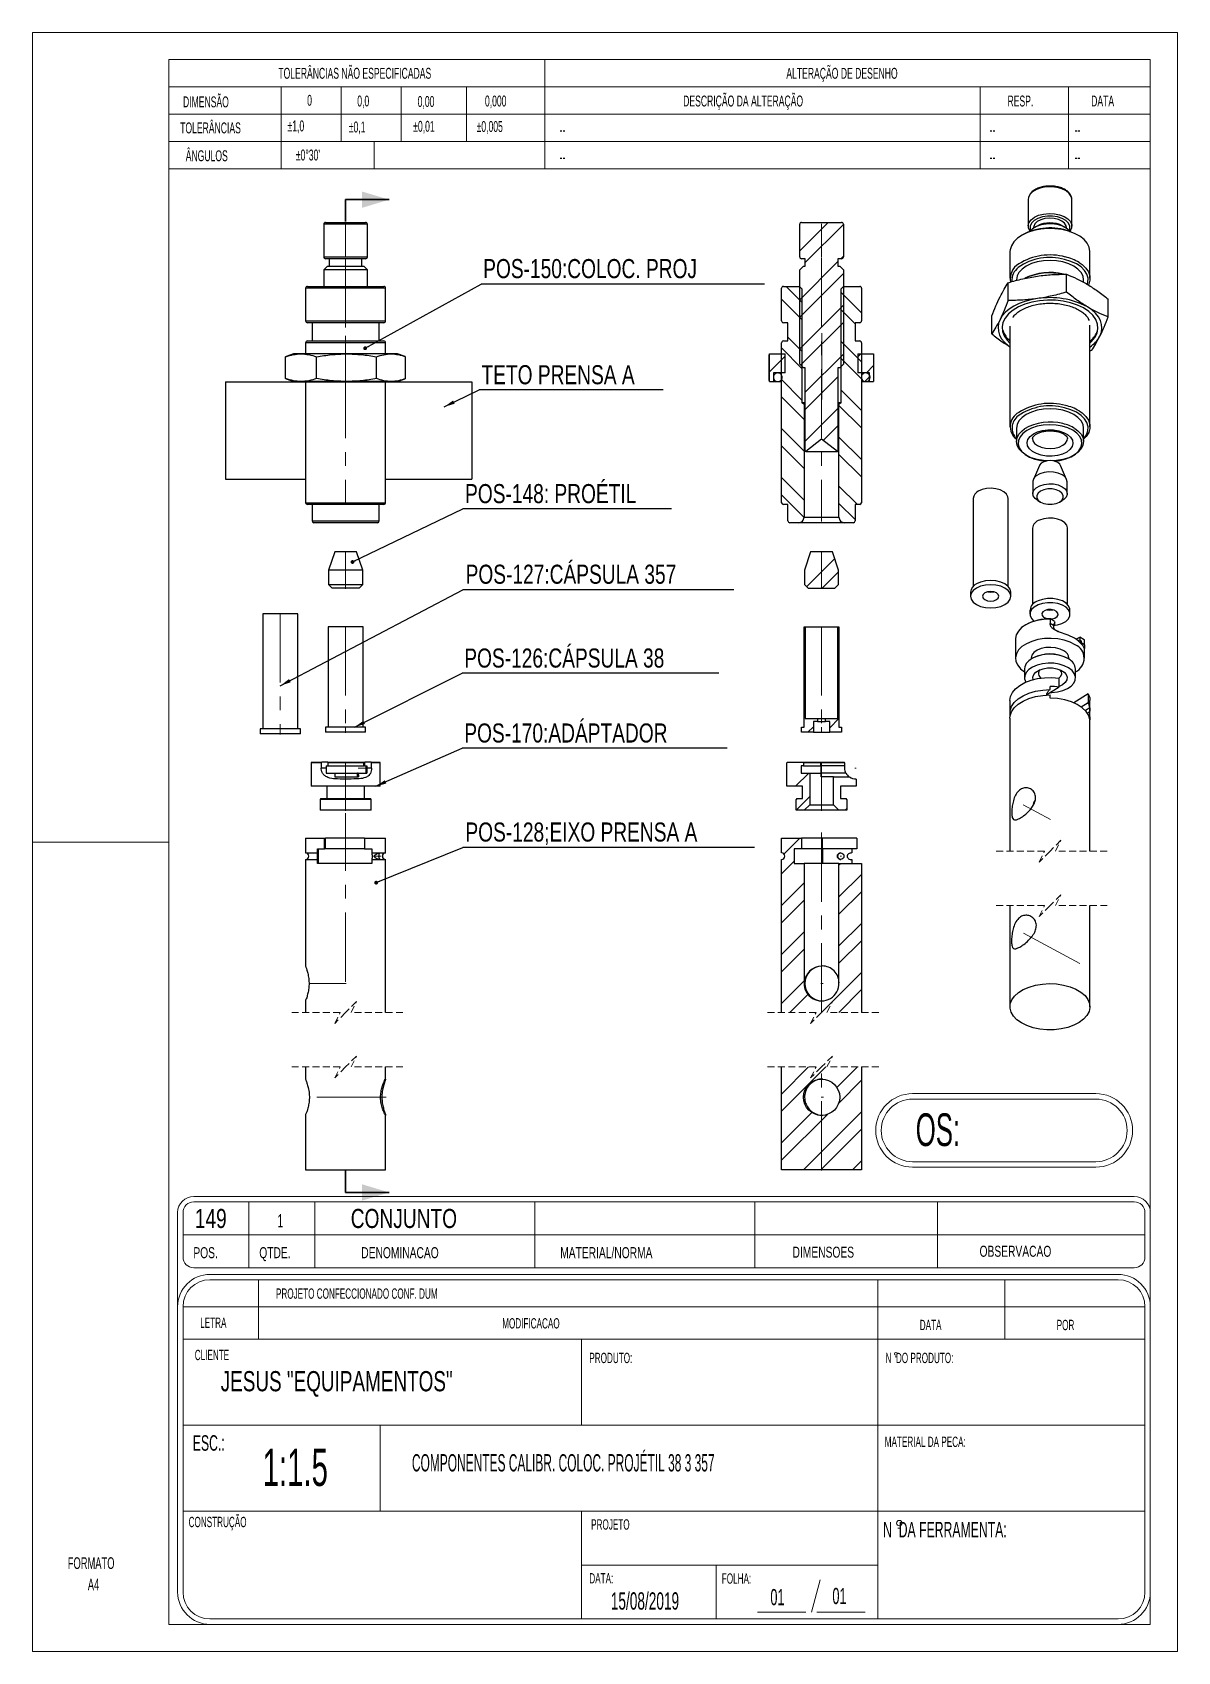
# Model space of a CAD drawing. Header units: millimetres. Extents: x 0 to 315, y 1 to 446.
import ezdxf

# ---------------------------------------------------------------- set-up
doc = ezdxf.new("R2010")
doc.units = ezdxf.units.MM
doc.header["$LTSCALE"] = 1.5
for name, pattern in [('CENTERX2', [20.32, 12.7, -2.54, 2.54, -2.54]), ('HIDDEN', [1.905, 1.27, -0.635]), ('PHANTOM', [12.7, 6.35, -1.27, 1.27, -1.27, 1.27, -1.27])]:
    doc.linetypes.add(name, pattern=pattern)
doc.layers.add('COTAS', color=7, linetype='Continuous')
doc.styles.add('SLDTEXTSTYLE0', font='TXT', dxfattribs={"width": 0.595745})
doc.styles.add('SLDTEXTSTYLE1', font='TXT', dxfattribs={"width": 0.75})
doc.styles.add('SLDTEXTSTYLE2', font='TXT', dxfattribs={"width": 0.589474})
doc.styles.add('SLDTEXTSTYLE3', font='TXT', dxfattribs={"width": 0.515789})
doc.styles.add('SLDTEXTSTYLE4', font='TXT', dxfattribs={"width": 0.7})
doc.styles.add('SLDTEXTSTYLE5', font='TXT', dxfattribs={"width": 0.695035})
doc.dimstyles.new('SLDDIMSTYLE0', dxfattribs={"dimtxt": 0.18, "dimasz": 1.05, "dimexe": 0, "dimexo": 0.0625, "dimgap": 0, "dimtad": 0, "dimtih": 1, "dimtoh": 1, "dimdec": 0, "dimrnd": 1e-09, "dimzin": 0, "dimdsep": 46, "dimtxsty": 'Standard', "dimblk1": 'DOT', "dimblk2": 'DOT', "dimsah": 1, "dimcen": 0.09, "dimadec": 0, "dimazin": 0, "dimtfac": 1.05, "dimtdec": 0, "dimtofl": 0, "dimtmove": 0, "dimatfit": 3, "dimldrblk": 'DOT', "dimfxl": 0, "dimfrac": 2, "dimtolj": 1, "dimtzin": 0, "dimarcsym": 0})
doc.dimstyles.new('SLDDIMSTYLE1', dxfattribs={"dimtxt": 0.18, "dimasz": 3, "dimexe": 0, "dimexo": 0.0625, "dimgap": 0, "dimtad": 0, "dimtih": 1, "dimtoh": 1, "dimdec": 0, "dimrnd": 1e-09, "dimzin": 0, "dimdsep": 46, "dimtxsty": 'Standard', "dimsah": 1, "dimcen": 0.09, "dimadec": 0, "dimazin": 0, "dimtfac": 3, "dimtdec": 0, "dimtofl": 0, "dimtmove": 0, "dimatfit": 3, "dimfxl": 0, "dimfrac": 2, "dimtolj": 1, "dimtzin": 0, "dimarcsym": 0})

msp = doc.modelspace()

# ---------------------------------------------------------------- texts
at = {"color": 7, "linetype": 'Continuous', "lineweight": 0}
for s, insert, char_height, attachment_point, style in [('TOLERÂNCIAS NÃO ESPECIFICADAS', (88.69, 436.28), 3, 2, 'SLDTEXTSTYLE2'), ('ALTERAÇÃO DE DESENHO', (222.7, 436.28), 3, 2, 'SLDTEXTSTYLE2'), ('DIMENSÃO', (41.44, 428.41), 3, 1, 'SLDTEXTSTYLE2'), ('0', (75.59, 428.84), 3, 1, 'SLDTEXTSTYLE2'), ('0,0', (89.37, 428.65), 3, 1, 'SLDTEXTSTYLE2'), ('0,00', (105.99, 428.52), 3, 1, 'SLDTEXTSTYLE2'), ('0,000', (124.49, 428.65), 3, 1, 'SLDTEXTSTYLE2'), ('DESCRIÇÃO DA ALTERAÇÃO', (179.02, 428.65), 3, 1, 'SLDTEXTSTYLE2'), ('RESP.', (268.23, 428.65), 3, 1, 'SLDTEXTSTYLE2'), ('DATA', (291.24, 428.65), 3, 1, 'SLDTEXTSTYLE2'), ('TOLERÂNCIAS', (40.66, 421.25), 3, 1, 'SLDTEXTSTYLE2'), ('±1,0', (70.19, 421.8), 3, 1, 'SLDTEXTSTYLE2'), ('±0,1', (87.05, 421.51), 3, 1, 'SLDTEXTSTYLE2'), ('±0,01', (104.76, 421.69), 3, 1, 'SLDTEXTSTYLE2'), ('±0,005', (122.2, 421.64), 3, 1, 'SLDTEXTSTYLE2'), ('--', (145.04, 420.73), 3, 1, 'SLDTEXTSTYLE2'), ('--', (263.31, 420.73), 3, 1, 'SLDTEXTSTYLE2'), ('--', (286.71, 420.73), 3, 1, 'SLDTEXTSTYLE2'), ('ÂNGULOS', (42.19, 413.59), 3, 1, 'SLDTEXTSTYLE2'), ("±0°30'", (72.48, 413.79), 3, 1, 'SLDTEXTSTYLE2'), ('--', (145.04, 413.23), 3, 1, 'SLDTEXTSTYLE2'), ('--', (263.31, 413.23), 3, 1, 'SLDTEXTSTYLE2'), ('--', (286.71, 413.23), 3, 1, 'SLDTEXTSTYLE2'), ('OS:', (242.98, 148.63), 9, 1, 'SLDTEXTSTYLE2'), ('1', (68.22, 120.9), 3.63, 2, 'SLDTEXTSTYLE0'), ('POS.', (44.28, 111.81), 3.033, 1, 'SLDTEXTSTYLE5'), ('QTDE.', (62.42, 111.81), 3.033, 1, 'SLDTEXTSTYLE5'), ('DENOMINACAO', (90.47, 111.81), 3.0335, 1, 'SLDTEXTSTYLE5'), ('MATERIAL/NORMA', (145.19, 111.81), 3.0335, 1, 'SLDTEXTSTYLE5'), ('DIMENSOES', (209.1, 111.95), 3.033, 1, 'SLDTEXTSTYLE5'), ('OBSERVACAO', (260.54, 112.2), 3.033, 1, 'SLDTEXTSTYLE5'), ('PROJETO CONFECCIONADO CONF. DUM', (67.01, 100.46), 2.8441, 1, 'SLDTEXTSTYLE2'), ('LETRA', (46.17, 92.45), 2.844, 1, 'SLDTEXTSTYLE2'), ('MODIFICACAO', (129.23, 92.28), 2.8441, 1, 'SLDTEXTSTYLE2'), ('DATA', (244.09, 91.82), 2.844, 1, 'SLDTEXTSTYLE2'), ('POR', (281.76, 91.82), 2.844, 1, 'SLDTEXTSTYLE2'), ('CLIENTE', (44.67, 83.57), 2.844, 1, 'SLDTEXTSTYLE2'), ('PRODUTO:', (153.2, 82.76), 2.844, 1, 'SLDTEXTSTYLE2'), ('N  DO PRODUTO:', (234.67, 82.76), 2.8441, 1, 'SLDTEXTSTYLE2'), ('JESUS "EQUIPAMENTOS"', (51.81, 77.71), 5.5562, 1, 'SLDTEXTSTYLE4'), ('ESC.:', (44.13, 60.07), 4.266, 1, 'SLDTEXTSTYLE2'), ('MATERIAL DA PECA:', (234.45, 59.69), 2.8441, 1, 'SLDTEXTSTYLE2'), ('1:1.5', (63.35, 56.34), 10.239, 1, 'SLDTEXTSTYLE2'), ('COMPONENTES CALIBR. COLOC. PROJÉTIL 38 3 357', (104.41, 54.86), 4.7625, 1, 'SLDTEXTSTYLE3'), ('CONSTRUÇÃO', (42.98, 37.62), 2.844, 1, 'SLDTEXTSTYLE2'), ('PROJETO', (153.7, 36.94), 2.844, 1, 'SLDTEXTSTYLE2'), ('N  DA FERRAMENTA:', (234, 36.23), 4.2661, 1, 'SLDTEXTSTYLE2'), ('DATA:', (153.2, 22.12), 2.844, 1, 'SLDTEXTSTYLE2'), ('FOLHA:', (189.64, 22.07), 2.844, 1, 'SLDTEXTSTYLE2'), ('01', (220.06, 18.06), 4.444, 1, 'SLDTEXTSTYLE2'), ('15/08/2019', (159.11, 16.85), 4.763, 1, 'SLDTEXTSTYLE2'), ('01', (203, 17.75), 4.444, 1, 'SLDTEXTSTYLE2')]:
    msp.add_mtext(s, dxfattribs=dict(at, insert=insert, char_height=char_height, attachment_point=attachment_point, style=style))
at = {"layer": 'COTAS', "char_height": 5.25, "attachment_point": 1, "style": 'SLDTEXTSTYLE1'}
for s, insert in [('149', (44.68, 122.33)), ('CONJUNTO', (87.57, 122.33))]:
    msp.add_mtext(s, dxfattribs=dict(at, insert=insert))

# ---------------------------------------------------------------- blocks, each defined once
blk = doc.blocks.new('SW_NOTE_0')
at = {"color": 0, "linetype": 'Continuous', "lineweight": 18, "insert": (0, 4.16), "char_height": 3.228, "attachment_point": 1, "style": 'SLDTEXTSTYLE0'}
blk.add_mtext('FORMATO', dxfattribs=at)
blk = doc.blocks.new('SW_NOTE_0_1')
at = {"color": 0, "linetype": 'Continuous', "lineweight": 18, "insert": (0, 4.16), "char_height": 3.228, "attachment_point": 1, "style": 'SLDTEXTSTYLE0'}
blk.add_mtext('A4', dxfattribs=at)
blk = doc.blocks.new('Bloco2')
at = {"color": 7, "linetype": 'Continuous', "lineweight": 18}
for p, q in [((315.06, 445.59), (0.06, 445.59)), ((0.06, 445.59), (0.06, 0.09)), ((315.06, 0.09), (315.06, 445.59)), ((307.56, 438.09), (37.56, 438.09)), ((37.56, 438.09), (37.56, 7.59)), ((307.56, 7.59), (307.56, 438.09)), ((0.06, 222.84), (37.56, 222.84)), ((37.56, 7.59), (307.56, 7.59)), ((0.06, 0.09), (315.06, 0.09))]:
    blk.add_line(p, q, dxfattribs=at)
for name, p in [('SW_NOTE_0', (9.79, 21.89)), ('SW_NOTE_0_1', (15.3, 15.99))]:
    blk.add_blockref(name, p, dxfattribs=at)
blk = doc.blocks.new('SW_BROKEN_VIEW_0')
at = {"color": 0, "linetype": 'Continuous'}
for p, q in [((0, 0), (0, -26.76)), ((0, 0), (67.75, 0)), ((67.75, 0), (67.75, -26.76)), ((0, -26.76), (22.08, -26.76)), ((43.99, -26.76), (67.75, -26.76))]:
    blk.add_line(p, q, dxfattribs=at)
blk = doc.blocks.new('SW_NOTE_0_2')
at = {"layer": 'COTAS', "color": 0}
blk.add_line((77.92, 0), (0, 0), dxfattribs=at)
at = {"layer": 'COTAS', "color": 0, "insert": (0.56, 6.89), "char_height": 5.25, "attachment_point": 1, "style": 'SLDTEXTSTYLE1'}
blk.add_mtext('POS-150:COLOC. PROJ', dxfattribs=at)
blk = doc.blocks.new('_Dot')
at = {"color": 0, "linetype": 'ByBlock', "lineweight": -2}
blk.add_line((-0.5, 0), (-1, 0), dxfattribs=at)
at = {"color": 0, "linetype": 'ByBlock', "const_width": 0.5}
blk.add_lwpolyline([(-0.25, 0, 1), (0.25, 0, 1)], format="xyb", close=True, dxfattribs=at)
blk = doc.blocks.new('SW_NOTE_0_3')
at = {"layer": 'COTAS', "color": 0}
blk.add_line((50.65, 0), (0, 0), dxfattribs=at)
at = {"layer": 'COTAS', "color": 0, "insert": (0.67, 6.77), "char_height": 5.25, "attachment_point": 1, "style": 'SLDTEXTSTYLE1'}
blk.add_mtext('TETO PRENSA A', dxfattribs=at)
blk = doc.blocks.new('SW_NOTE_0_4')
at = {"layer": 'COTAS', "color": 0}
blk.add_line((57.38, 0), (0, 0), dxfattribs=at)
at = {"layer": 'COTAS', "color": 0, "insert": (0.58, 6.79), "char_height": 5.25, "attachment_point": 1, "style": 'SLDTEXTSTYLE1'}
blk.add_mtext('POS-148: PROÉTIL', dxfattribs=at)
blk = doc.blocks.new('SW_NOTE_0_5')
at = {"layer": 'COTAS', "color": 0}
blk.add_line((70.6, 0), (0, 0), dxfattribs=at)
at = {"layer": 'COTAS', "color": 0, "insert": (0.56, 6.8), "char_height": 5.25, "attachment_point": 1, "style": 'SLDTEXTSTYLE1'}
blk.add_mtext('POS-126:CÁPSULA 38', dxfattribs=at)
blk = doc.blocks.new('SW_NOTE_0_6')
at = {"layer": 'COTAS', "color": 0}
blk.add_line((74.48, 0), (0, 0), dxfattribs=at)
at = {"layer": 'COTAS', "color": 0, "insert": (0.73, 6.95), "char_height": 5.25, "attachment_point": 1, "style": 'SLDTEXTSTYLE1'}
blk.add_mtext('POS-127:CÁPSULA 357', dxfattribs=at)
blk = doc.blocks.new('SW_NOTE_0_7')
at = {"layer": 'COTAS', "color": 0}
blk.add_line((72.82, 0), (0, 0), dxfattribs=at)
at = {"layer": 'COTAS', "color": 0, "insert": (0.56, 6.78), "char_height": 5.25, "attachment_point": 1, "style": 'SLDTEXTSTYLE1'}
blk.add_mtext('POS-170:ADÁPTADOR', dxfattribs=at)
blk = doc.blocks.new('SW_NOTE_0_8')
at = {"layer": 'COTAS', "color": 0}
blk.add_line((80.15, 0), (0, 0), dxfattribs=at)
at = {"layer": 'COTAS', "color": 0, "insert": (0.68, 6.88), "char_height": 5.25, "attachment_point": 1, "style": 'SLDTEXTSTYLE1'}
blk.add_mtext('POS-128;EIXO PRENSA A', dxfattribs=at)
blk = doc.blocks.new('SW_HATCH_0')
at = {"color": 0, "linetype": 'Continuous', "lineweight": 18}
for p, q in [((-16, 29.17), (-8.2, 36.98)), ((-14.5, 25.91), (-4, 36.41)), ((-4.72, 26.98), (-4, 27.7)), ((-16, 15.7), (-5.5, 26.2)), ((-16, 10.94), (-4, 22.94)), ((-15.4, 15.06), (-19.72, 19.38)), ((-15.4, 10.3), (-21, 15.9)), ((-16, 2.23), (-4, 14.23)), ((1, 12.13), (-4.6, 17.73)), ((-15.75, -2.28), (-4, 9.47)), ((-0.75, 9.12), (-4.6, 12.97)), ((-15.4, 1.59), (-19.25, 5.44)), ((-24.3, -4.1), (-20, 0.21)), ((-15.4, -3.17), (-21, 2.43)), ((-14.5, -9.74), (-4, 0.76)), ((1, -1.34), (-4.6, 4.26)), ((0, 0), (0.82, 0.82)), ((1, -6.1), (-4.6, -0.5)), ((2.35, -4.38), (4.3, -2.43)), ((-15.4, -11.88), (-21, -6.28)), ((-14.5, -14.5), (-5.5, -5.5)), ((1.93, -6.77), (3.32, -5.39)), ((-14.8, -17.24), (-21, -11.04)), ((1, -14.81), (-4.6, -9.21)), ((-14.5, -23.21), (-5.5, -14.21)), ((1, -19.57), (-5.2, -13.37)), ((-14.8, -25.95), (-21, -19.75)), ((-9.52, -22.99), (-5.5, -18.97)), ((1, -28.28), (-5.2, -22.08)), ((-14.8, -30.71), (-21, -24.51)), ((1, -33.04), (-5.2, -26.84)), ((-14.8, -39.42), (-21, -33.22)), ((-0.13, -40.62), (-5.2, -35.55)), ((-14.8, -44.18), (-21, -37.98)), ((-0.75, -44.76), (-5.2, -40.31)), ((-14.13, -63.25), (-6.38, -55.5)), ((-9.8, -63.68), (-5.3, -59.18)), ((-14.8, -77.39), (-14.5, -77.09)), ((-14.8, -82.15), (-14.5, -81.85)), ((-5.5, -81.56), (-5.2, -81.26)), ((-5.5, -86.32), (-5.2, -86.02)), ((-14.8, -90.86), (-14.5, -90.56)), ((-14.8, -95.62), (-14.5, -95.32)), ((-5.5, -95.03), (-5.2, -94.73)), ((-13.77, -103.31), (-12.25, -101.78)), ((-7.75, -102.04), (-5.2, -99.49)), ((-17.12, -118.15), (-13.52, -114.55)), ((-16.99, -124.75), (-13.25, -121.01)), ((-3.52, -124.75), (-3, -124.23)), ((-20.33, -136.8), (-15.93, -132.4)), ((-21, -142.23), (-17.5, -138.73)), ((-5.2, -139.9), (-4.7, -139.4)), ((-5.2, -148.61), (1, -142.41)), ((-21, -150.94), (-14.8, -144.74)), ((-21, -155.7), (-14.8, -149.5)), ((-5.2, -153.37), (1, -147.17)), ((-5.2, -162.08), (1, -155.88)), ((-21, -164.41), (-14.8, -158.21)), ((-21, -169.17), (-14.8, -162.97)), ((-5.2, -166.84), (1, -160.64)), ((-21, -177.88), (-14.8, -171.68)), ((-10.03, -180.38), (1, -169.35)), ((-18.74, -180.38), (-13.75, -175.4)), ((-5.27, -180.38), (1, -174.11)), ((-21, -207.58), (-8.8, -195.38)), ((-21, -202.82), (-13.57, -195.38)), ((-5.76, -201.04), (-0.1, -195.38)), ((-5.27, -205.32), (1, -199.05)), ((-21, -216.29), (-12.65, -207.93)), ((-21, -221.05), (-8.37, -208.42)), ((-14.93, -223.69), (1, -207.76)), ((-10.17, -223.69), (1, -212.52)), ((-1.46, -223.69), (1, -221.23))]:
    blk.add_line(p, q, dxfattribs=at)

# ---------------------------------------------------------------- linework, layer by layer
at = {"color": 7, "linetype": 'Continuous', "lineweight": 18}
for p, q in [((307.51, 438.53), (37.51, 438.53)), ((37.51, 408.53), (37.51, 438.53)), ((140.93, 408.53), (140.93, 438.53)), ((307.51, 438.53), (307.51, 408.53)), ((37.51, 431.03), (140.93, 431.03)), ((68.46, 408.53), (68.46, 431.03)), ((84.96, 416.03), (84.96, 431.03)), ((101.46, 416.03), (101.46, 431.03)), ((119.46, 416.03), (119.46, 431.03)), ((140.93, 431.03), (307.51, 431.03)), ((260.73, 408.53), (260.73, 431.03)), ((285.01, 408.53), (285.01, 431.03)), ((37.51, 423.53), (140.93, 423.53)), ((140.93, 423.53), (307.51, 423.53)), ((37.51, 416.03), (140.93, 416.03)), ((94.05, 416.03), (94.05, 408.53)), ((140.93, 416.03), (307.51, 416.03)), ((37.51, 408.53), (140.93, 408.53)), ((140.93, 408.53), (307.51, 408.53)), ((292.51, 154.07), (242.11, 154.07)), ((292.51, 152.57), (242.11, 152.57)), ((242.11, 135.32), (292.51, 135.32)), ((242.11, 133.82), (292.51, 133.82)), ((303.1, 125.75), (44.38, 125.75)), ((39.97, 16.92), (39.97, 121.34)), ((39.97, 121.34), (39.97, 101.72)), ((41.44, 121.34), (41.44, 109.07)), ((303.1, 124.28), (44.38, 124.28)), ((59.59, 106.13), (59.59, 124.28)), ((77.73, 106.13), (77.73, 124.28)), ((138.21, 106.13), (138.21, 124.28)), ((198.69, 106.13), (198.69, 124.28)), ((248.94, 106.13), (248.94, 124.28)), ((306.04, 109.07), (306.04, 121.34)), ((307.51, 16.92), (307.51, 121.34)), ((41.44, 115.2), (306.04, 115.2)), ((44.38, 106.13), (303.1, 106.13)), ((48.86, 104.32), (298.62, 104.32)), ((48.86, 102.84), (298.62, 102.84)), ((62.19, 86.54), (62.19, 102.84)), ((232.54, 102.84), (232.54, 86.54)), ((267.52, 102.84), (267.52, 86.54)), ((41.45, 16.92), (41.45, 95.43)), ((41.45, 95.43), (306.03, 95.43)), ((306.03, 95.43), (306.03, 16.92)), ((41.45, 86.54), (306.03, 86.54)), ((151.07, 86.54), (151.07, 62.84)), ((232.54, 86.54), (232.54, 62.84)), ((237.29, 81.68), (237.69, 81.68)), ((237.29, 81.65), (237.69, 81.65)), ((41.45, 62.84), (306.03, 62.84)), ((95.65, 39.14), (95.65, 62.84)), ((232.54, 39.14), (232.54, 62.84)), ((41.45, 39.14), (306.03, 39.14)), ((151.07, 39.14), (151.07, 9.51)), ((232.54, 39.14), (232.54, 9.51)), ((238.03, 34.5), (238.81, 34.5)), ((151.07, 24.33), (232.54, 24.33)), ((188.1, 24.33), (188.1, 9.51)), ((216.65, 20.31), (214.27, 11.42)), ((298.62, 9.51), (48.86, 9.51)), ((212.79, 11.42), (199.46, 11.42)), ((215.75, 11.42), (229.08, 11.42)), ((298.62, 8.03), (48.86, 8.03)), ((306.66, 8.03), (307.51, 8.03)), ((307.51, 8.03), (307.51, 8.89))]:
    msp.add_line(p, q, dxfattribs=at)
at = {"color": 7, "linetype": 'PHANTOM', "lineweight": 35}
for p, q in [((86.17, 400.01), (86.17, 394.01)), ((86.17, 126.87), (86.17, 132.87))]:
    msp.add_line(p, q, dxfattribs=at)
at = {"color": 7, "linetype": 'Continuous', "lineweight": 35}
for p, q in [((86.17, 400.01), (98.17, 400.01)), ((86.17, 126.87), (98.17, 126.87))]:
    msp.add_line(p, q, dxfattribs=at)
at = {"color": 7, "linetype": 'Continuous', "lineweight": 25}
for p, q in [((273.91, 400.09), (273.91, 392.74)), ((285.91, 400.09), (285.91, 400.17)), ((285.91, 392.74), (285.91, 400.09)), ((80.17, 393.24), (80.17, 384.24)), ((80.67, 393.74), (91.67, 393.74)), ((92.17, 384.24), (92.17, 393.24)), ((211.07, 384.24), (211.07, 393.24)), ((211.57, 393.74), (222.57, 393.74)), ((223.07, 393.24), (223.07, 384.24)), ((275.41, 392.33), (275.41, 392.18)), ((276.38, 392.74), (275.67, 392.33)), ((284.16, 392.33), (283.45, 392.74)), ((284.41, 392.18), (284.41, 392.33)), ((91.25, 383.74), (80.67, 383.74)), ((81.67, 383.74), (81.67, 381.74)), ((90.67, 381.74), (90.67, 383.74)), ((91.67, 383.74), (91.25, 383.74)), ((212.57, 383.74), (211.57, 383.74)), ((212.57, 381.74), (212.57, 383.74)), ((222.57, 383.74), (221.57, 383.74)), ((221.57, 383.74), (221.57, 381.74)), ((268.91, 385.72), (268.91, 378.37)), ((290.91, 378.37), (290.91, 385.72)), ((81.17, 381.74), (80.17, 380.74)), ((80.17, 380.74), (80.17, 376.14)), ((92.17, 380.74), (80.17, 380.74)), ((81.17, 381.74), (91.17, 381.74)), ((92.17, 380.74), (91.17, 381.74)), ((92.17, 376.14), (92.17, 380.74)), ((212.07, 381.74), (211.07, 380.74)), ((211.07, 354.74), (211.07, 380.74)), ((212.07, 381.74), (212.57, 381.74)), ((221.57, 381.74), (222.07, 381.74)), ((223.07, 380.74), (222.07, 381.74)), ((223.07, 380.74), (223.07, 354.74)), ((284.47, 374.59), (284.47, 379.48)), ((75.17, 375.64), (75.17, 366.64)), ((75.67, 376.14), (96.67, 376.14)), ((97.17, 366.64), (97.17, 375.64)), ((206.07, 366.64), (206.07, 375.64)), ((206.57, 376.14), (211.05, 376.14)), ((211.05, 376.14), (211.67, 375.52)), ((211.07, 376.14), (211.05, 376.14)), ((211.67, 375.52), (211.67, 344.14)), ((222.47, 375.52), (223.1, 376.14)), ((222.47, 344.14), (222.47, 375.52)), ((223.1, 376.14), (223.07, 376.14)), ((223.1, 376.14), (227.57, 376.14)), ((228.07, 375.64), (228.07, 366.64)), ((268.44, 372.28), (268.44, 377.17)), ((289.16, 377.26), (289.16, 377.96)), ((295.94, 367.73), (295.94, 372.62)), ((82.16, 366.14), (75.67, 366.14)), ((76.92, 366.14), (76.92, 361.14)), ((96.67, 366.14), (82.16, 366.14)), ((95.42, 361.14), (95.42, 366.14)), ((207.82, 366.14), (206.57, 366.14)), ((207.82, 361.14), (207.82, 366.14)), ((226.32, 366.14), (226.32, 361.14)), ((227.57, 366.14), (226.32, 366.14)), ((263.89, 363.12), (263.89, 368.01)), ((290.91, 337.54), (290.91, 365.44)), ((75.67, 361.14), (96.67, 361.14)), ((206.57, 361.14), (207.82, 361.14)), ((226.32, 361.14), (227.57, 361.14)), ((268.91, 365.25), (268.91, 337.54)), ((69.82, 356.82), (69.66, 356.78)), ((69.66, 350.79), (69.66, 356.78)), ((71.87, 357.58), (69.82, 356.83)), ((73.91, 357.58), (71.87, 357.58)), ((86.42, 357.58), (73.91, 357.58)), ((75.17, 360.64), (75.17, 357.58)), ((78.16, 350.79), (78.16, 356.78)), ((98.68, 357.58), (86.42, 357.58)), ((94.67, 350.79), (94.67, 356.78)), ((97.17, 357.58), (97.17, 360.64)), ((100.47, 357.58), (98.68, 357.58)), ((102.52, 356.83), (100.47, 357.58)), ((102.68, 350.79), (102.68, 356.78)), ((202.63, 350.79), (202.63, 356.78)), ((202.77, 349.98), (202.77, 357.58)), ((202.77, 357.58), (202.77, 357.58)), ((202.77, 357.58), (207.07, 357.58)), ((206.07, 316.64), (206.07, 360.64)), ((207.07, 352.38), (207.07, 357.58)), ((227.07, 357.58), (227.07, 352.38)), ((227.07, 357.58), (231.37, 357.58)), ((228.07, 360.64), (228.07, 316.64)), ((231.38, 357.58), (231.37, 357.58)), ((231.38, 357.58), (231.38, 349.98)), ((290.91, 358.44), (291.38, 358.57)), ((203.87, 352.38), (203.87, 349.98)), ((207.07, 352.38), (203.87, 352.38)), ((206.07, 352.35), (205.03, 352.35)), ((211.07, 354.74), (212.07, 353.74)), ((212.57, 353.74), (212.07, 353.74)), ((212.57, 330.74), (212.57, 353.74)), ((222.07, 353.74), (221.57, 353.74)), ((221.57, 353.74), (221.57, 330.74)), ((222.07, 353.74), (223.07, 354.74)), ((230.27, 352.38), (227.07, 352.38)), ((229.23, 352.35), (228.07, 352.35)), ((230.27, 349.98), (230.27, 352.38)), ((69.66, 350.79), (69.82, 350.74)), ((69.82, 350.73), (71.87, 349.98)), ((73.91, 349.98), (71.87, 349.98)), ((73.82, 349.98), (74.08, 349.95)), ((86.42, 349.98), (73.91, 349.98)), ((74.08, 349.95), (98.28, 349.95)), ((75.17, 349.95), (75.17, 316.64)), ((98.68, 349.98), (86.42, 349.98)), ((97.17, 316.64), (97.17, 349.95)), ((98.28, 349.95), (98.55, 349.98)), ((100.47, 349.98), (98.68, 349.98)), ((100.47, 349.98), (102.52, 350.73)), ((202.77, 349.98), (202.77, 349.98)), ((202.77, 349.98), (203.87, 349.98)), ((203.87, 349.98), (204.78, 349.98)), ((205.03, 349.95), (206.07, 349.95)), ((228.07, 349.95), (229.23, 349.95)), ((229.56, 349.98), (230.27, 349.98)), ((230.27, 349.98), (231.37, 349.98)), ((231.37, 349.98), (231.38, 349.98)), ((211.67, 344.14), (212.27, 343.78)), ((212.57, 344.14), (211.67, 344.14)), ((212.57, 343.78), (212.27, 343.78)), ((212.27, 343.78), (212.27, 312.64)), ((222.47, 344.14), (221.57, 344.14)), ((221.87, 343.78), (221.57, 343.78)), ((221.87, 343.78), (222.47, 344.14)), ((221.87, 312.64), (221.87, 343.78)), ((217.07, 334.14), (212.72, 330.74)), ((221.43, 330.74), (217.07, 334.14)), ((270.66, 337.14), (270.66, 333.46)), ((289.16, 333.46), (289.16, 337.14)), ((212.72, 330.74), (212.57, 330.74)), ((212.72, 330.74), (221.43, 330.74)), ((221.57, 330.74), (221.43, 330.74)), ((277, 326.89), (275.35, 323.04)), ((284.48, 323.04), (282.83, 326.89)), ((275.21, 322.39), (275.21, 319.13)), ((284.61, 319.13), (284.61, 322.39)), ((258.79, 317.82), (258.79, 293.63)), ((268.39, 293.63), (268.39, 317.82)), ((276.59, 317.21), (277.3, 316.8)), ((282.53, 316.8), (283.24, 317.21)), ((82.16, 316.14), (75.67, 316.14)), ((76.92, 316.14), (76.92, 311.64)), ((96.67, 316.14), (82.16, 316.14)), ((95.42, 311.64), (95.42, 316.14)), ((207.82, 316.14), (206.57, 316.14)), ((207.82, 311.64), (207.82, 316.14)), ((212.27, 312.64), (221.87, 312.64)), ((226.32, 316.14), (226.32, 311.64)), ((227.57, 316.14), (226.32, 316.14)), ((82.83, 311.14), (77.42, 311.14)), ((94.92, 311.14), (82.83, 311.14)), ((210.77, 311.14), (208.32, 311.14)), ((223.37, 311.14), (210.77, 311.14)), ((225.82, 311.14), (223.37, 311.14)), ((275.11, 309.63), (275.11, 288.65)), ((284.71, 288.65), (284.71, 309.63)), ((83.17, 303.09), (81.47, 298.09)), ((86.17, 303.09), (83.17, 303.09)), ((89.17, 303.09), (86.17, 303.09)), ((90.87, 298.09), (89.17, 303.09)), ((214.07, 303.09), (212.37, 298.09)), ((220.07, 303.09), (214.07, 303.09)), ((221.77, 298.09), (220.07, 303.09)), ((81.47, 298.09), (81.47, 294.09)), ((86.17, 298.09), (81.47, 298.09)), ((81.47, 294.09), (82.47, 293.09)), ((81.47, 294.09), (86.17, 294.09)), ((90.87, 298.09), (86.17, 298.09)), ((86.17, 294.09), (90.87, 294.09)), ((89.87, 293.09), (90.87, 294.09)), ((90.87, 294.09), (90.87, 298.09)), ((212.37, 298.09), (212.37, 294.09)), ((212.37, 294.09), (213.37, 293.09)), ((220.77, 293.09), (221.77, 294.09)), ((221.77, 294.09), (221.77, 298.09)), ((86.17, 293.09), (82.47, 293.09)), ((89.87, 293.09), (86.17, 293.09)), ((213.37, 293.09), (220.77, 293.09)), ((258.04, 292.02), (258.04, 290.88)), ((269.14, 290.88), (269.14, 292.02)), ((63.38, 286.05), (63.38, 254.45)), ((72.98, 286.05), (63.38, 286.05)), ((72.98, 254.45), (72.98, 286.05)), ((274.41, 287.1), (274.41, 285.95)), ((285.41, 285.95), (285.41, 287.1)), ((81.37, 282.46), (81.37, 254.86)), ((81.42, 282.46), (81.37, 282.46)), ((90.97, 282.46), (81.42, 282.46)), ((90.97, 254.86), (90.97, 282.46)), ((212.27, 254.86), (212.27, 282.46)), ((212.27, 282.46), (212.57, 282.46)), ((212.57, 282.46), (212.57, 257.26)), ((212.57, 282.46), (221.57, 282.46)), ((221.57, 257.26), (221.57, 282.46)), ((221.57, 282.46), (221.87, 282.46)), ((221.87, 282.46), (221.87, 254.86)), ((273.27, 283.06), (273.2, 283.02)), ((279.94, 284.62), (280.04, 284.65)), ((279.94, 284.62), (279.94, 283.4)), ((280.85, 282.84), (279.94, 283.4)), ((281.19, 283.93), (280.04, 284.65)), ((280.85, 283.33), (281.26, 283.07)), ((280.85, 283.33), (280.85, 282.84)), ((280.85, 282.85), (281.26, 283.07)), ((281.1, 281.83), (282.17, 281.17)), ((281.19, 283.93), (281.26, 283.81)), ((281.26, 283.07), (281.26, 283.81)), ((270.41, 279.14), (270.41, 273.83)), ((287.07, 279.05), (288.15, 279.63)), ((288.08, 279.59), (287.08, 279.05)), ((288.08, 278.85), (287.61, 278.6)), ((287.93, 278.3), (288.49, 278.6)), ((288.08, 279.59), (288.15, 279.63)), ((288.08, 279.59), (288.08, 278.85)), ((288.08, 278.85), (288.49, 278.6)), ((289.3, 278.91), (288.15, 279.63)), ((288.49, 278.6), (288.49, 278.11)), ((289.39, 277.55), (288.49, 278.11)), ((289.3, 278.91), (289.39, 278.77)), ((289.39, 277.55), (289.39, 278.77)), ((289.41, 273.83), (289.41, 276.65)), ((274.71, 273.83), (274.71, 273.6)), ((275.11, 273.83), (274.96, 273.75)), ((284.86, 273.75), (284.72, 273.83)), ((285.11, 273.6), (285.11, 273.83)), ((272.91, 270.89), (272.91, 268.44)), ((282.39, 265.93), (282.39, 268.38)), ((286.91, 268.44), (286.91, 270.89)), ((279.05, 263.87), (282.39, 265.93)), ((279.92, 265.2), (279.92, 266.09)), ((279.92, 262.83), (279.92, 263.73)), ((290.43, 264.05), (286.45, 261.58)), ((290.43, 264.05), (290.43, 261.6)), ((268.91, 262.19), (268.91, 258.85)), ((290.43, 261.6), (288.53, 260.42)), ((290.89, 260.19), (289.66, 259.43)), ((290.89, 260.19), (290.89, 259.29)), ((290.91, 258.85), (290.91, 262.19)), ((62.63, 254.45), (62.63, 253.05)), ((73.73, 254.45), (62.63, 254.45)), ((73.73, 253.05), (73.73, 254.45)), ((80.67, 254.86), (80.67, 253.46)), ((80.73, 254.86), (80.67, 254.86)), ((91.67, 254.86), (80.73, 254.86)), ((91.67, 253.46), (91.67, 254.86)), ((211.57, 253.46), (211.57, 254.86)), ((211.57, 254.86), (212.27, 254.86)), ((212.57, 257.26), (215.97, 257.26)), ((214.82, 256.46), (214.82, 253.46)), ((215.97, 256.46), (214.82, 256.46)), ((215.97, 257.26), (215.97, 256.46)), ((215.97, 257.26), (218.17, 257.26)), ((215.97, 256.46), (218.17, 256.46)), ((218.17, 256.46), (218.17, 257.26)), ((218.17, 257.26), (221.57, 257.26)), ((219.32, 256.46), (218.17, 256.46)), ((219.32, 253.46), (219.32, 256.46)), ((221.87, 254.86), (222.57, 254.86)), ((222.57, 254.86), (222.57, 253.46)), ((268.91, 257.38), (268.91, 220.77)), ((290.89, 257.82), (290.89, 256.92)), ((290.91, 220.77), (290.91, 257.38)), ((73.73, 253.05), (62.63, 253.05)), ((80.73, 253.46), (80.67, 253.46)), ((91.67, 253.46), (80.73, 253.46)), ((214.82, 253.46), (211.57, 253.46)), ((214.82, 253.46), (219.32, 253.46)), ((222.57, 253.46), (219.32, 253.46)), ((76.77, 245.21), (76.67, 245.11)), ((76.67, 245.11), (76.67, 238.61)), ((79.47, 245.11), (76.67, 245.11)), ((76.77, 245.21), (79.61, 245.21)), ((79.47, 245.11), (79.61, 245.21)), ((79.47, 245.11), (79.47, 243.61)), ((81.3, 245.21), (79.61, 245.21)), ((81.3, 245.21), (81.4, 245.11)), ((81.3, 245.21), (91.27, 245.21)), ((81.4, 244.21), (81.4, 245.11)), ((91.17, 245.11), (81.4, 245.11)), ((91.17, 245.11), (91.27, 245.21)), ((91.17, 244.21), (91.17, 245.11)), ((91.39, 245.11), (91.17, 245.11)), ((91.27, 245.21), (91.49, 245.21)), ((91.39, 245.11), (91.49, 245.21)), ((91.39, 245.11), (91.39, 244.21)), ((93.18, 245.21), (91.49, 245.21)), ((93.18, 245.21), (93.32, 245.11)), ((93.18, 245.21), (95.57, 245.21)), ((93.32, 243.61), (93.32, 245.11)), ((95.67, 245.11), (93.32, 245.11)), ((95.67, 245.11), (95.57, 245.21)), ((95.67, 238.61), (95.67, 245.11)), ((207.67, 245.21), (207.57, 245.11)), ((207.57, 238.61), (207.57, 245.11)), ((207.67, 245.21), (211.97, 245.21)), ((212.07, 245.11), (211.97, 245.21)), ((211.97, 245.21), (216.9, 245.21)), ((212.07, 245.11), (212.07, 244.21)), ((216.9, 245.11), (212.07, 245.11)), ((216.9, 245.11), (216.9, 245.21)), ((216.9, 245.21), (223.39, 245.21)), ((216.9, 244.21), (216.9, 245.11)), ((223.4, 245.11), (216.9, 245.11)), ((223.4, 245.11), (223.39, 245.21)), ((223.4, 245.11), (223.4, 244.21)), ((80.8, 243.61), (79.47, 243.61)), ((80.8, 244.21), (81.4, 244.21)), ((80.8, 244.21), (80.8, 243.61)), ((80.81, 242.21), (83.16, 242.21)), ((81.4, 244.21), (91.17, 244.21)), ((83.16, 242.21), (89.42, 242.21)), ((83.19, 241.21), (89.69, 241.21)), ((89.42, 241.21), (89.42, 242.21)), ((89.66, 242.21), (89.42, 242.21)), ((89.66, 242.21), (92.01, 242.21)), ((91.39, 244.21), (91.17, 244.21)), ((91.39, 244.21), (91.99, 244.21)), ((91.77, 244.21), (91.77, 242.21)), ((91.99, 244.21), (91.99, 243.61)), ((93.32, 243.61), (91.99, 243.61)), ((212.07, 244.21), (211.47, 244.21)), ((211.47, 244.21), (211.47, 242.21)), ((211.47, 242.21), (213.82, 242.21)), ((212.07, 244.21), (216.9, 244.21)), ((213.82, 242.21), (213.82, 233.51)), ((213.82, 242.21), (216.96, 242.21)), ((216.88, 244.21), (216.88, 242.21)), ((223.4, 244.21), (216.9, 244.21)), ((216.96, 241.21), (216.96, 242.21)), ((223.8, 242.21), (216.96, 242.21)), ((220.32, 241.21), (216.96, 241.21)), ((220.32, 233.51), (220.32, 241.21)), ((220.32, 241.21), (224.78, 241.21)), ((223.37, 244.21), (223.37, 243.61)), ((226.57, 240.61), (226.57, 238.61)), ((86.5, 238.61), (76.67, 238.61)), ((80.97, 238.61), (80.97, 235.21)), ((95.67, 238.61), (86.5, 238.61)), ((91.37, 235.21), (91.37, 238.61)), ((211.87, 238.61), (207.57, 238.61)), ((211.87, 235.21), (211.87, 238.61)), ((222.27, 238.61), (222.27, 235.21)), ((226.57, 238.61), (222.27, 238.61)), ((79.37, 235.21), (79.17, 235.01)), ((79.17, 235.01), (79.17, 232.01)), ((86.41, 235.01), (79.17, 235.01)), ((86.41, 232.01), (79.17, 232.01)), ((79.37, 235.21), (86.41, 235.21)), ((86.41, 235.21), (92.97, 235.21)), ((93.17, 235.01), (86.41, 235.01)), ((93.17, 232.01), (86.41, 232.01)), ((93.17, 235.01), (92.97, 235.21)), ((93.17, 232.01), (93.17, 235.01)), ((210.27, 235.21), (210.07, 235.01)), ((210.07, 232.01), (210.07, 235.01)), ((212.32, 232.01), (210.07, 232.01)), ((210.27, 235.21), (211.87, 235.21)), ((212.32, 232.01), (213.82, 233.51)), ((221.82, 232.01), (212.32, 232.01)), ((213.82, 233.51), (220.32, 233.51)), ((220.32, 233.51), (221.82, 232.01)), ((224.07, 232.01), (221.82, 232.01)), ((222.27, 235.21), (223.87, 235.21)), ((224.07, 235.01), (223.87, 235.21)), ((224.07, 235.01), (224.07, 232.01)), ((75.17, 224.36), (75.17, 220.26)), ((75.17, 224.36), (80.34, 224.36)), ((80.34, 221.36), (80.34, 224.36)), ((80.34, 224.36), (80.67, 224.36)), ((80.67, 221.36), (80.67, 224.36)), ((91.33, 224.36), (80.67, 224.36)), ((91.33, 224.36), (91.33, 221.36)), ((91.33, 224.36), (97.17, 224.36)), ((97.17, 220.26), (97.17, 224.36)), ((206.07, 220.26), (206.07, 224.36)), ((206.07, 224.36), (211.57, 224.36)), ((211.57, 224.36), (211.57, 221.36)), ((217.27, 224.36), (211.57, 224.36)), ((217.27, 224.36), (217.27, 221.36)), ((226.79, 224.36), (217.27, 224.36)), ((226.79, 224.36), (226.79, 221.36)), ((75.17, 220.26), (78.39, 220.26)), ((75.17, 218.46), (75.17, 189.14)), ((75.17, 218.46), (78.39, 218.46)), ((78.39, 220.26), (78.39, 221.36)), ((78.39, 221.36), (80.34, 221.36)), ((78.39, 217.36), (78.39, 218.46)), ((78.67, 217.36), (78.67, 221.36)), ((80.67, 221.36), (80.34, 221.36)), ((91.33, 221.36), (80.67, 221.36)), ((91.33, 221.36), (93.39, 221.36)), ((93.39, 221.36), (93.39, 220.26)), ((93.39, 220.26), (95.79, 220.26)), ((93.39, 218.46), (93.39, 217.36)), ((93.39, 218.46), (95.79, 218.46)), ((95.79, 220.26), (97.17, 220.26)), ((95.79, 218.46), (95.92, 218.46)), ((95.92, 218.46), (97.17, 218.46)), ((97.17, 176.38), (97.17, 218.46)), ((206.07, 176.38), (206.07, 218.46)), ((211.57, 221.36), (209.57, 221.36)), ((209.57, 221.36), (209.57, 217.36)), ((217.27, 221.36), (211.57, 221.36)), ((226.79, 221.36), (217.27, 221.36)), ((217.34, 221.36), (217.34, 217.36)), ((225.38, 221.36), (225.38, 220.26)), ((225.38, 218.46), (225.38, 217.36)), ((93.39, 217.36), (78.39, 217.36)), ((209.57, 217.36), (212.27, 217.36)), ((212.27, 217.36), (212.27, 184.53)), ((221.87, 217.36), (212.27, 217.36)), ((221.87, 184.53), (221.87, 217.36)), ((221.87, 217.36), (228.07, 217.36)), ((228.07, 217.36), (228.07, 176.38)), ((268.91, 205.77), (268.91, 177.96)), ((290.91, 177.96), (290.91, 205.77)), ((75.17, 179.61), (75.17, 176.38)), ((75.17, 161.38), (75.17, 158.05)), ((97.17, 158.03), (97.17, 161.38)), ((206.07, 133.07), (206.07, 161.38)), ((228.07, 161.38), (228.07, 133.07)), ((75.17, 148.13), (75.17, 133.07)), ((97.17, 133.07), (97.17, 148.09)), ((75.17, 133.07), (97.16, 133.07)), ((97.16, 133.07), (97.17, 133.07)), ((228.07, 133.07), (206.07, 133.07))]:
    msp.add_line(p, q, dxfattribs=at)
at = {"color": 8, "linetype": 'Continuous', "lineweight": 25}
for p, q in [((92.17, 393.24), (80.17, 393.24)), ((80.17, 384.24), (91.72, 384.24)), ((91.72, 384.24), (92.17, 384.24)), ((97.17, 375.64), (75.17, 375.64)), ((75.17, 366.64), (81.97, 366.64)), ((81.97, 366.64), (97.17, 366.64)), ((97.17, 360.64), (75.17, 360.64)), ((75.17, 316.64), (81.97, 316.64)), ((81.97, 316.64), (97.17, 316.64)), ((76.92, 311.64), (82.64, 311.64)), ((82.64, 311.64), (95.42, 311.64))]:
    msp.add_line(p, q, dxfattribs=at)
at = {"color": 7, "linetype": 'HIDDEN', "lineweight": 18}
for p, q in [((282.92, 223.77), (279.92, 220.77)), ((281.42, 220.77), (282.92, 223.77)), ((278.42, 220.77), (264.2, 220.77)), ((279.92, 220.77), (276.92, 217.77)), ((276.92, 217.77), (278.42, 220.77)), ((295.65, 220.77), (281.42, 220.77)), ((278.42, 205.77), (264.17, 205.77)), ((279.92, 205.77), (276.92, 202.77)), ((276.92, 202.77), (278.42, 205.77)), ((282.92, 208.77), (279.92, 205.77)), ((281.42, 205.77), (282.92, 208.77)), ((295.67, 205.77), (281.42, 205.77)), ((89.17, 179.38), (86.17, 176.38)), ((87.67, 176.38), (89.17, 179.38)), ((220.07, 179.38), (217.07, 176.38)), ((218.57, 176.38), (220.07, 179.38)), ((84.67, 176.38), (70.41, 176.38)), ((86.17, 176.38), (83.17, 173.38)), ((83.17, 173.38), (84.67, 176.38)), ((101.93, 176.38), (87.67, 176.38)), ((215.57, 176.38), (201.31, 176.38)), ((217.07, 176.38), (214.07, 173.38)), ((214.07, 173.38), (215.57, 176.38)), ((232.84, 176.38), (218.57, 176.38)), ((84.67, 161.38), (70.41, 161.38)), ((86.17, 161.38), (83.17, 158.38)), ((83.17, 158.38), (84.67, 161.38)), ((89.17, 164.38), (86.17, 161.38)), ((87.67, 161.38), (89.17, 164.38)), ((101.93, 161.38), (87.67, 161.38)), ((215.57, 161.38), (201.31, 161.38)), ((217.07, 161.38), (214.07, 158.38)), ((214.07, 158.38), (215.57, 161.38)), ((220.07, 164.38), (217.07, 161.38)), ((218.57, 161.38), (220.07, 164.38)), ((232.84, 161.38), (218.57, 161.38))]:
    msp.add_line(p, q, dxfattribs=at)
at = {"color": 7, "linetype": 'Continuous', "lineweight": 25, "flags": 128}
for points in [[(274.37, 401.42), (273.97, 400.58), (273.91, 400.09)], [(290.91, 385.72), (290.91, 385.79), (290.72, 386.92), (290.17, 388.01), (289.3, 389.03), (288.12, 389.95), (286.68, 390.73), (285.03, 391.34), (283.21, 391.78), (281.28, 392.02), (279.31, 392.06), (277.36, 391.9), (275.49, 391.53), (273.76, 390.98), (272.23, 390.27), (270.95, 389.4), (269.95, 388.42), (269.28, 387.35), (268.95, 386.22), (268.91, 385.72)], [(285.46, 391.2), (285.22, 391.5), (284.36, 392.21), (283.21, 392.78), (281.86, 393.16), (280.39, 393.34), (278.89, 393.3), (277.45, 393.04), (276.17, 392.59), (275.12, 391.97), (274.44, 391.3)], [(275.76, 393.33), (275.44, 392.61), (275.41, 392.33)], [(284.41, 392.33), (284.34, 392.79), (283.94, 393.5), (283.21, 394.1), (282.21, 394.57), (281.03, 394.85), (279.76, 394.93), (278.5, 394.8), (277.35, 394.47), (276.41, 393.97), (275.76, 393.33)], [(289.16, 377.96), (288.99, 379), (288.46, 380), (287.61, 380.93), (286.46, 381.74), (285.06, 382.4), (283.46, 382.9), (281.73, 383.2), (279.92, 383.3), (278.12, 383.2), (276.38, 382.9), (274.78, 382.41), (273.38, 381.74), (272.23, 380.93), (271.37, 380.01), (270.84, 379.01), (270.66, 377.97), (270.66, 377.96)], [(287.95, 382.71), (288.75, 382.16), (289.78, 381.19), (290.49, 380.12), (290.86, 379.01), (290.88, 377.87), (290.55, 376.75), (290.46, 376.56)], [(276.45, 372.78), (274.67, 372.45), (272.98, 371.99), (271.41, 371.4), (269.98, 370.71), (268.72, 369.91), (267.66, 369.02), (266.8, 368.06), (266.17, 367.04)], [(277.04, 372.2), (274.96, 371.83), (273.02, 371.26), (271.26, 370.52), (269.74, 369.62), (268.49, 368.59), (267.56, 367.45), (266.96, 366.24), (266.72, 364.99), (266.84, 363.73), (267.31, 362.5), (268.13, 361.34), (268.91, 360.55)], [(290.91, 360.55), (291.34, 360.95), (292.27, 362.09), (292.87, 363.3), (293.11, 364.55), (292.99, 365.8), (292.52, 367.03), (291.7, 368.2), (290.56, 369.27), (289.13, 370.22), (287.45, 371.02), (285.56, 371.65), (283.52, 372.1), (281.38, 372.34), (279.2, 372.38), (277.04, 372.2)], [(293.66, 362.49), (294.06, 363.55), (294.21, 364.62), (294.12, 365.7), (293.79, 366.76), (293.22, 367.79), (292.42, 368.77), (291.41, 369.68), (290.2, 370.5)], [(266.17, 367.04), (265.77, 365.99), (265.62, 364.91), (265.71, 363.83), (266.04, 362.77), (266.61, 361.74), (267.41, 360.76), (268.42, 359.86), (268.91, 359.49)], [(289.16, 337.14), (288.99, 338.17), (288.46, 339.18), (287.61, 340.1), (286.46, 340.91), (285.06, 341.57), (283.46, 342.07), (281.73, 342.37), (279.92, 342.48), (278.12, 342.37), (276.38, 342.07), (274.78, 341.58), (273.38, 340.92), (272.23, 340.11), (271.37, 339.18), (270.84, 338.18), (270.66, 337.14), (270.66, 337.14)], [(287.95, 341.88), (288.75, 341.33), (289.78, 340.36), (290.49, 339.3), (290.86, 338.18), (290.88, 337.04), (290.55, 335.92), (289.87, 334.85), (289.16, 334.11)], [(279.11, 328.14), (278.1, 328.23), (276.37, 328.53), (274.77, 329.02), (273.37, 329.69), (272.22, 330.5), (271.37, 331.42), (270.84, 332.43), (270.66, 333.47), (270.84, 334.51), (271.37, 335.51), (272.23, 336.43), (272.9, 336.95)], [(280.87, 336.65), (282.33, 336.41), (283.65, 335.98), (284.76, 335.38), (285.58, 334.64), (286.08, 333.81), (286.21, 332.94), (285.98, 332.07), (285.4, 331.26), (284.5, 330.56), (283.33, 330), (281.96, 329.61), (280.48, 329.43), (278.96, 329.46), (277.5, 329.7), (276.18, 330.13), (275.07, 330.73), (274.25, 331.46), (273.75, 332.29), (273.62, 333.17), (273.85, 334.03), (274.43, 334.84), (275.33, 335.55), (276.5, 336.11), (277.86, 336.49), (279.35, 336.68), (280.87, 336.65)], [(286.78, 337.04), (287.61, 336.42), (288.46, 335.5), (288.99, 334.5), (289.16, 333.46), (288.98, 332.42), (288.46, 331.41), (287.6, 330.49), (286.45, 329.68), (285.05, 329.02), (283.45, 328.53), (281.71, 328.22), (280.72, 328.14)], [(282.04, 327.7), (281.18, 328.04), (280.18, 328.2), (279.14, 328.15), (278.19, 327.89), (277.46, 327.47), (277.02, 326.92), (277, 326.89)], [(282.83, 326.89), (282.63, 327.21), (282.04, 327.7)], [(283.24, 324.31), (282.17, 324.77), (280.91, 325.04), (279.58, 325.1), (278.27, 324.93), (277.1, 324.56), (276.15, 324.02), (275.51, 323.34), (275.23, 322.59), (275.21, 322.39)], [(276.59, 317.21), (275.79, 317.83), (275.32, 318.55), (275.23, 319.32), (275.51, 320.07), (276.15, 320.75), (277.1, 321.3), (278.27, 321.67), (279.58, 321.83), (280.91, 321.78), (282.17, 321.51), (283.24, 321.04)], [(283.24, 321.04), (284.04, 320.43), (284.51, 319.7), (284.6, 318.93), (284.32, 318.18), (283.68, 317.5), (283.24, 317.21)], [(268.39, 317.82), (268.32, 318.29), (267.93, 319.01), (267.21, 319.64), (266.23, 320.14), (265.05, 320.46), (263.76, 320.59), (262.46, 320.51), (261.24, 320.24), (260.2, 319.78)], [(283.21, 319.28), (282.53, 319.82), (281.59, 320.21), (280.49, 320.42), (279.34, 320.42), (278.23, 320.21), (277.3, 319.82), (276.62, 319.28), (276.26, 318.64), (276.26, 317.97), (276.62, 317.34), (277.3, 316.8), (278.23, 316.41), (279.34, 316.2), (280.49, 316.2), (281.59, 316.41), (282.53, 316.8), (283.21, 317.34), (283.57, 317.97), (283.57, 318.64), (283.21, 319.28)], [(284.71, 309.63), (284.71, 309.71), (284.5, 310.45), (283.95, 311.14), (283.09, 311.71), (282.01, 312.13), (280.76, 312.36), (279.46, 312.39), (278.19, 312.22), (277.04, 311.85)], [(260.82, 293.65), (259.67, 293.14), (258.79, 292.48), (258.23, 291.71), (258.04, 290.88), (258.23, 290.05), (258.79, 289.27), (259.67, 288.61), (260.82, 288.1), (262.16, 287.78), (263.59, 287.67), (265.03, 287.78), (266.37, 288.1), (267.52, 288.61), (268.4, 289.27), (268.95, 290.05), (269.14, 290.88), (268.95, 291.71), (268.4, 292.48), (267.52, 293.14), (266.37, 293.65), (265.03, 293.97), (263.59, 294.08), (262.16, 293.97), (260.82, 293.65)], [(269.14, 292.02), (268.95, 292.85), (268.4, 293.62), (267.52, 294.29), (266.37, 294.79), (265.03, 295.11), (263.59, 295.22), (262.16, 295.11), (260.82, 294.79), (259.67, 294.29)], [(262.73, 292.08), (262, 291.8), (261.51, 291.37), (261.34, 290.88), (261.51, 290.38), (262, 289.96), (262.73, 289.68), (263.59, 289.58), (264.45, 289.68), (265.18, 289.96), (265.67, 290.38), (265.84, 290.88), (265.67, 291.37), (265.18, 291.8), (264.45, 292.08), (263.59, 292.18), (262.73, 292.08)], [(262.77, 292.09), (263.59, 292), (264.42, 292.09)], [(285.41, 287.1), (285.38, 287.47), (285.02, 288.27), (284.32, 289), (283.32, 289.59), (282.08, 290.01), (280.7, 290.24), (279.27, 290.25), (277.87, 290.04), (276.62, 289.64)], [(276.62, 288.5), (275.59, 287.92), (274.86, 287.21), (274.47, 286.41), (274.45, 285.58), (274.81, 284.78), (275.51, 284.05), (275.54, 284.02)], [(280.78, 282.82), (281.95, 283), (283.21, 283.41), (284.23, 283.99), (284.97, 284.7), (285.36, 285.5), (285.38, 286.33), (285.02, 287.13), (284.32, 287.85), (283.32, 288.45), (282.08, 288.87), (280.7, 289.1), (279.27, 289.11), (277.87, 288.9), (276.62, 288.5)], [(279.36, 287.21), (278.57, 286.99), (277.98, 286.62), (277.69, 286.14), (277.73, 285.63), (278.11, 285.18), (278.76, 284.84), (279.59, 284.67), (280.47, 284.69), (281.26, 284.91), (281.85, 285.29), (282.14, 285.77), (282.09, 286.27), (281.72, 286.73), (281.06, 287.07), (280.24, 287.24), (279.36, 287.21)], [(279.94, 284.62), (278.11, 284.52), (276.35, 284.22), (274.72, 283.73), (273.29, 283.07), (272.1, 282.26), (271.21, 281.33), (270.64, 280.32), (270.42, 279.27), (270.41, 279.14)], [(286.86, 277.57), (285.47, 278.28), (283.85, 278.82), (282.09, 279.17), (280.25, 279.31), (278.39, 279.24), (276.59, 278.97), (274.92, 278.49), (273.44, 277.84), (272.2, 277.04), (271.27, 276.11), (270.67, 275.09), (270.42, 274.02), (270.54, 272.95), (271.02, 271.91), (271.84, 270.95), (272.91, 270.12)], [(283.72, 275.88), (282.67, 276.38), (281.43, 276.7), (280.1, 276.83), (278.74, 276.76), (277.47, 276.48), (276.37, 276.03), (275.5, 275.42), (274.94, 274.71), (274.72, 273.94), (274.71, 273.83)], [(285.03, 273.65), (283.84, 274.24), (282.46, 274.66), (280.94, 274.89), (279.37, 274.92), (277.83, 274.75), (276.4, 274.39), (275.14, 273.85), (274.12, 273.16), (273.39, 272.36), (272.99, 271.48), (272.91, 270.89)], [(285.03, 271.2), (283.84, 271.79), (282.46, 272.21), (280.94, 272.44), (279.37, 272.47), (277.83, 272.3), (276.4, 271.94), (275.14, 271.4), (274.12, 270.71), (273.39, 269.91), (272.99, 269.03), (272.93, 268.13), (273.23, 267.24), (273.23, 267.24)], [(268.91, 262.19), (269.08, 263.29), (269.59, 264.39), (270.45, 265.43), (271.6, 266.35), (273.03, 267.15), (274.69, 267.78), (276.51, 268.23), (278.44, 268.49), (280.42, 268.54), (282.39, 268.38)], [(275.24, 267.94), (275.18, 268.63), (275.44, 269.36), (276.04, 270.02), (276.92, 270.57), (278.03, 270.96), (279.27, 271.16), (280.56, 271.16), (281.81, 270.96), (282.91, 270.57), (283.8, 270.02), (284.39, 269.36), (284.65, 268.63), (284.56, 267.88), (284.13, 267.18), (283.38, 266.57), (282.39, 266.1)], [(279.92, 264.4), (280.45, 264.41), (281.99, 264.58), (283.43, 264.95), (284.69, 265.49), (285.71, 266.17), (286.44, 266.97), (286.84, 267.85), (286.89, 268.75), (286.6, 269.64), (285.97, 270.47), (285.03, 271.2)], [(282.3, 268.39), (282.32, 268.4), (282.9, 268.92), (283.15, 269.52), (283.06, 270.14), (282.64, 270.69)], [(268.91, 257.38), (268.96, 257.97), (269.34, 259.12), (270.07, 260.21), (271.14, 261.21), (272.51, 262.07), (274.13, 262.78), (275.95, 263.3), (277.9, 263.62), (279.92, 263.73)], [(268.99, 258.11), (268.96, 258.26), (268.96, 259.44), (269.34, 260.59), (270.07, 261.68), (271.14, 262.68), (272.51, 263.54), (274.13, 264.25), (275.95, 264.77), (277.9, 265.09), (279.92, 265.2)], [(290.43, 264.05), (290.84, 262.93), (290.91, 262.19)], [(290.89, 256.92), (290.55, 258.1), (289.84, 259.21), (288.79, 260.23), (287.42, 261.12), (285.79, 261.85), (283.95, 262.39), (281.97, 262.72), (279.92, 262.83)], [(290.89, 257.82), (290.91, 257.54), (290.91, 257.38)], [(212.27, 184.53), (212.28, 184.45), (212.28, 184.36)], [(289.17, 174.52), (287.96, 173.62), (286.49, 172.87), (284.81, 172.27), (282.97, 171.86), (281.04, 171.64), (279.06, 171.62), (277.12, 171.81), (275.26, 172.2), (273.56, 172.77), (272.06, 173.51), (270.81, 174.39), (269.85, 175.39), (269.22, 176.47), (268.93, 177.59), (269, 178.73), (269.41, 179.84), (270.16, 180.9), (271.23, 181.85), (272.57, 182.69), (274.16, 183.37), (275.92, 183.87), (277.82, 184.19), (279.78, 184.31), (281.74, 184.22), (283.65, 183.93), (285.44, 183.45), (287.05, 182.79), (288.43, 181.98), (289.54, 181.03), (290.33, 179.99), (290.8, 178.89), (290.91, 177.75), (290.67, 176.62), (290.08, 175.53), (289.17, 174.52)]]:
    msp.add_lwpolyline(points, dxfattribs=at)
at = {"color": 8, "linetype": 'Continuous', "lineweight": 25, "flags": 128}
for points in [[(285.91, 400.17), (285.75, 400.9), (285.22, 401.71), (284.36, 402.42), (283.21, 402.99), (281.86, 403.37), (280.39, 403.54), (278.89, 403.5), (277.45, 403.25), (276.17, 402.8), (275.12, 402.17), (274.37, 401.42)], [(273.92, 392.8), (274.13, 393.66), (274.71, 394.46), (275.61, 395.16), (276.78, 395.7), (278.16, 396.05), (279.64, 396.2), (281.14, 396.13), (282.56, 395.85), (283.81, 395.37), (284.83, 394.73), (285.53, 393.96), (285.88, 393.12), (285.91, 392.72)], [(285.22, 391.5), (285.37, 391.92), (285.37, 392.75), (285, 393.55), (284.28, 394.27), (283.27, 394.85), (282.02, 395.27), (280.64, 395.48), (279.2, 395.48), (277.81, 395.27), (276.57, 394.86), (275.55, 394.27), (274.83, 393.55), (274.46, 392.75), (274.46, 391.92), (274.61, 391.5)], [(290.18, 376.7), (290.34, 377.26), (290.39, 378.38), (290.08, 379.48), (289.42, 380.53), (288.44, 381.5), (287.17, 382.34), (285.65, 383.04), (283.94, 383.56)], [(289.16, 334.27), (289.2, 334.31), (289.94, 335.34), (290.34, 336.43), (290.39, 337.55), (290.08, 338.66), (289.42, 339.71), (288.44, 340.67), (287.17, 341.52), (285.65, 342.21), (283.94, 342.73)], [(283.27, 337.72), (281.57, 338.01), (279.81, 338.1), (278.05, 337.99), (276.37, 337.67), (274.83, 337.17), (273.5, 336.49), (272.43, 335.68), (271.67, 334.75), (271.25, 333.76), (271.18, 332.74), (271.47, 331.73), (272.1, 330.78), (273.06, 329.92), (274.29, 329.18), (275.76, 328.61), (277.39, 328.22), (278.68, 328.05)], [(275.11, 334.28), (275.23, 333.67), (275.69, 332.96), (276.46, 332.35), (277.49, 331.89), (278.69, 331.6), (279.99, 331.51), (281.28, 331.62), (282.47, 331.93), (283.47, 332.42), (284.21, 333.04), (284.63, 333.76), (284.71, 334.3)], [(281.15, 328.05), (282.63, 328.25), (284.25, 328.67), (285.69, 329.26), (286.9, 330.01), (287.81, 330.88), (288.41, 331.85), (288.66, 332.86), (288.55, 333.88), (288.08, 334.86), (287.28, 335.78), (286.18, 336.58), (284.83, 337.23), (283.27, 337.72)]]:
    msp.add_lwpolyline(points, dxfattribs=at)
at = {"color": 7, "linetype": 'Continuous', "lineweight": 25}
for centre, radius in [((222.33, 219.36), 0.9), ((217.07, 153.07), 5)]:
    msp.add_circle(centre, radius, dxfattribs=at)
at = {"color": 7, "linetype": 'Continuous', "lineweight": 18}
for centre, radius in [((237.49, 82.49), 0.37), ((237.49, 82.45), 0.37), ((238.46, 35.88), 0.741)]:
    msp.add_circle(centre, radius, dxfattribs=at)
at = {"color": 7, "linetype": 'Continuous', "lineweight": 25}
for centre, radius, start, end in [((80.67, 393.24), 0.5, 90.0004, 180.0006), ((91.67, 393.24), 0.5, 359.9994, 89.9997), ((211.57, 393.24), 0.5, 90.0004, 180.0006), ((222.57, 393.24), 0.5, 359.9994, 89.9996), ((279.98, 375.95), 16.28, 70.6466, 118.0731), ((279.91, 386.1), 7.53, 61.9733, 118.0267), ((80.67, 384.24), 0.5, 179.9994, 269.9996), ((91.67, 384.24), 0.5, 270.0003, 0.0006), ((211.57, 384.24), 0.5, 179.9994, 269.9996), ((222.57, 384.24), 0.5, 270.0004, 0.0006), ((279.91, 369.03), 15.08, 74.4845, 125.344), ((273.71, 378.24), 4.74, 120.5296, 190.7455), ((279.92, 362.53), 17.32, 77.9754, 113.7466), ((279.94, 363.41), 16.56, 77.1578, 114.9214), ((75.67, 375.64), 0.5, 90.0002, 180.0007), ((96.67, 375.64), 0.5, 359.9994, 89.9996), ((206.57, 375.64), 0.5, 90.0004, 180.0006), ((227.57, 375.64), 0.5, 359.9994, 89.9996), ((279.96, 351.31), 21.75, 61.9192, 99.2843), ((75.67, 366.64), 0.5, 179.9993, 269.9998), ((96.67, 366.64), 0.5, 270.0004, 0.0006), ((206.57, 366.64), 0.5, 179.9994, 269.9996), ((227.57, 366.64), 0.5, 270.0004, 0.0006), ((75.67, 360.64), 0.5, 90.0002, 180.0007), ((96.67, 360.64), 0.5, 359.9994, 89.9996), ((206.57, 360.64), 0.5, 90.0004, 180.0006), ((227.57, 360.64), 0.5, 359.9994, 89.9996), ((286.21, 366.56), 8.49, 303.6704, 331.3814), ((205.03, 351.15), 1.2, 90.0022, 130.8939), ((229.23, 351.15), 1.2, 89.9999, 127.9416), ((279.91, 328.21), 15.08, 74.4844, 125.3441), ((273.43, 337.59), 4.45, 118.5939, 231.5096), ((282.3, 322.18), 2.32, 5.1154, 66.2046), ((75.67, 316.64), 0.5, 180.0001, 269.9998), ((96.67, 316.64), 0.5, 270.0004, 359.9997), ((206.57, 316.64), 0.5, 180.0003, 269.9996), ((227.57, 316.64), 0.5, 270.0004, 359.9997), ((261.17, 317.6), 2.39, 114.0625, 174.6172), ((210.77, 312.64), 1.5, 269.9999, 0.0002), ((223.37, 312.64), 1.5, 179.9998, 270.0001), ((277.71, 309.32), 2.62, 104.85, 173.227), ((77.42, 311.64), 0.5, 180.0003, 269.9996), ((94.92, 311.64), 0.5, 270.0004, 359.9997), ((208.32, 311.64), 0.5, 180.0003, 269.9996), ((225.82, 311.64), 0.5, 270.0004, 359.9997), ((260.82, 291.75), 2.79, 114.3096, 174.3702), ((277.42, 286.72), 3.03, 105.2083, 172.8686), ((279.91, 290.9), 3.8, 258.6235, 281.3765), ((279.6, 271.28), 13.37, 88.1385, 118.282), ((282.73, 282.77), 1.88, 178.0872, 210.1905), ((285.24, 273.84), 4.07, 294.2225, 66.5693), ((290.88, 278.1), 2.4, 179.7808, 189.5014), ((279.91, 264.66), 10.36, 62.3327, 117.6673), ((282.6, 273.62), 2.52, 4.8487, 63.7582), ((283.6, 270.65), 3.32, 4.1877, 64.4193), ((278.08, 269.65), 1.37, 130.5201, 246.8105), ((279.92, 247.33), 18.76, 82.4448, 90.0142), ((286.86, 259.67), 4.06, 7.2796, 28.3237), ((287.17, 258.85), 3.74, 342.0495, 6.8083), ((157.79, 243.58), 76.99, 179.9757, 181.0176), ((120.12, 242.82), 36.96, 180.9355, 182.4862), ((126.62, 242.82), 36.97, 180.9355, 182.4862), ((168.99, 243.58), 76.99, 179.9757, 181.0176), ((226.38, 243.61), 3, 179.9992, 207.8026), ((226.46, 243.61), 3, 207.8019, 233.1116), ((226.58, 243.62), 3, 233.1497, 269.8903), ((278.47, 232.82), 3.32, 143.3577, 172.8004), ((75.17, 219.36), 0.9, 270.0001, 89.9999), ((97.17, 219.36), 0.9, 90, 270), ((206.07, 219.36), 0.9, 270, 90), ((217.27, 184.16), 5, 90.3611, 177.7127), ((217.24, 184.36), 4.8, 90.0273, 269.9727), ((217.27, 184.56), 4.61, 359.6647, 90.3353), ((217.07, 184.36), 4.8, 178.0317, 1.9683)]:
    msp.add_arc(centre, radius, start, end, dxfattribs=at)
at = {"color": 8, "linetype": 'Continuous', "lineweight": 25}
for centre, radius, start, end in [((279.92, 368.53), 16.26, 74.9807, 121.979), ((281.34, 371.73), 12.82, 58.9258, 77.4111), ((273.72, 377.87), 4.29, 126.2177, 185.2767), ((279.92, 327.7), 16.26, 74.9807, 121.9791), ((281.34, 330.9), 12.82, 58.9257, 77.4113), ((273.58, 337.17), 4.11, 125.637, 224.8221), ((279.95, 324.77), 14.07, 75.5581, 120.0646), ((281.18, 328.06), 10.58, 58.0482, 77.5618)]:
    msp.add_arc(centre, radius, start, end, dxfattribs=at)
at = {"color": 7, "linetype": 'Continuous', "lineweight": 18}
for centre, radius, start, end in [((242.11, 143.94), 10.12, 90, 270), ((242.11, 143.94), 8.62, 90, 270), ((292.51, 143.94), 10.12, 270, 90), ((292.51, 143.94), 8.62, 270, 90), ((44.38, 121.34), 4.41, 90, 180), ((303.1, 121.34), 4.41, 0, 90), ((44.38, 121.34), 2.94, 90, 180), ((303.1, 121.34), 2.94, 0, 90), ((44.38, 109.07), 2.94, 180, 270), ((303.1, 109.07), 2.94, 270, 0), ((48.86, 95.43), 8.89, 90, 180), ((48.86, 95.43), 7.41, 90, 180), ((298.62, 95.43), 8.89, 0, 90), ((298.62, 95.43), 7.41, 0, 90), ((48.86, 16.92), 8.89, 180, 270), ((48.86, 16.92), 7.41, 180, 270), ((298.62, 16.92), 7.41, 270, 0), ((298.62, 16.92), 8.89, 270, 0)]:
    msp.add_arc(centre, radius, start, end, dxfattribs=at)
at = {"color": 7, "linetype": 'Continuous', "lineweight": 25}
for points, knots in [([(280.06, 403.74), (279.85, 403.75), (279.19, 403.78), (278.1, 403.63), (276.85, 403.3), (275.74, 402.79), (274.93, 402.21), (274.56, 401.76), (274.43, 401.6)], [0, 0, 0, 0, 0.09877, 0.316857, 0.525924, 0.720989, 0.899667, 1, 1, 1, 1]), ([(285.89, 400.18), (285.9, 400.22), (285.94, 400.55), (285.69, 401.17), (285.18, 401.95), (284.37, 402.62), (283.34, 403.16), (282.13, 403.54), (281.01, 403.74), (280.31, 403.74), (280.06, 403.74)], [0, 0, 0, 0, 0.014696, 0.130836, 0.253283, 0.391135, 0.547272, 0.718207, 0.898431, 1, 1, 1, 1]), ([(273.95, 392.81), (273.94, 392.72), (273.88, 392.34), (274.06, 391.79), (274.33, 391.43), (274.43, 391.29)], [0, 0, 0, 0, 0.167347, 0.697267, 1, 1, 1, 1]), ([(285.4, 391.23), (285.49, 391.38), (285.75, 391.78), (285.94, 392.31), (285.9, 392.67), (285.89, 392.72)], [0, 0, 0, 0, 0.330351, 0.900438, 1, 1, 1, 1]), ([(268.44, 377.17), (269.76, 377.55), (272.4, 378.3), (275.1, 378.75), (276.45, 378.98)], [0, 0, 0, 0, 0.5000496, 1, 1, 1, 1]), ([(276.45, 378.98), (277.79, 379.14), (280.45, 379.46), (283.13, 379.47), (284.47, 379.48)], [0, 0, 0, 0, 0.501192, 1, 1, 1, 1]), ([(284.47, 379.48), (285.42, 379.09), (287.4, 378.3), (289.25, 377.25), (290.2, 376.71)], [0, 0, 0, 0, 0.485322, 1, 1, 1, 1]), ([(266.17, 373.25), (266.53, 373.96), (267.23, 375.31), (268.05, 376.58), (268.44, 377.17)], [0, 0, 0, 0, 0.529564, 1, 1, 1, 1]), ([(284.47, 374.59), (283.15, 374.21), (280.51, 373.46), (277.81, 373.01), (276.45, 372.78)], [0, 0, 0, 0, 0.500049, 1, 1, 1, 1]), ([(290.2, 370.5), (289.23, 371.11), (287.25, 372.37), (285.41, 373.84), (284.47, 374.59)], [0, 0, 0, 0, 0.48723, 1, 1, 1, 1]), ([(290.2, 376.71), (291.17, 376.09), (293.15, 374.84), (294.99, 373.37), (295.94, 372.62)], [0, 0, 0, 0, 0.487228, 1, 1, 1, 1]), ([(263.89, 368.01), (264.26, 368.93), (264.96, 370.7), (265.78, 372.42), (266.17, 373.25)], [0, 0, 0, 0, 0.520781, 1, 1, 1, 1]), ([(268.44, 372.28), (268.08, 371.36), (267.38, 369.59), (266.56, 367.87), (266.17, 367.04)], [0, 0, 0, 0, 0.520782, 1, 1, 1, 1]), ([(276.45, 372.78), (275.12, 372.62), (272.46, 372.3), (269.78, 372.29), (268.44, 372.28)], [0, 0, 0, 0, 0.501192, 1, 1, 1, 1]), ([(272.01, 369.64), (272.23, 369.76), (272.92, 370.14), (274.18, 370.64), (275.81, 371.1), (277.57, 371.41), (279.4, 371.55), (281.25, 371.51), (283.06, 371.31), (284.78, 370.94), (286.35, 370.42), (287.73, 369.78), (288.9, 369.04), (289.79, 368.22), (290.39, 367.47), (290.58, 366.95), (290.65, 366.76)], [0, 0, 0, 0, 0.0374161, 0.1143857, 0.1971853, 0.2842932, 0.3739694, 0.4643172, 0.5533818, 0.6392274, 0.7200994, 0.7944888, 0.8612678, 0.9198974, 0.9706278, 1, 1, 1, 1]), ([(295.94, 367.73), (294.98, 368.12), (293.01, 368.91), (291.15, 369.96), (290.2, 370.5)], [0, 0, 0, 0, 0.485322, 1, 1, 1, 1]), ([(266.17, 367.04), (265.8, 366.33), (265.11, 364.98), (264.28, 363.71), (263.89, 363.12)], [0, 0, 0, 0, 0.529563, 1, 1, 1, 1]), ([(269.71, 367.62), (269.73, 367.66), (269.94, 368.04), (270.59, 368.65), (271.36, 369.26), (271.87, 369.56), (272.01, 369.64)], [0, 0, 0, 0, 0.038575, 0.421496, 0.849919, 1, 1, 1, 1]), ([(293.66, 362.49), (294.05, 363.31), (294.86, 365.03), (295.57, 366.8), (295.94, 367.73)], [0, 0, 0, 0, 0.47509, 1, 1, 1, 1]), ([(263.89, 363.12), (264.83, 362.37), (266.44, 361.08), (268.18, 359.97), (268.91, 359.5)], [0, 0, 0, 0, 0.578864, 1, 1, 1, 1]), ([(266.89, 364.33), (266.92, 364.19), (267.04, 363.61), (267.58, 362.67), (268.24, 361.75), (268.76, 361.31), (268.91, 361.17)], [0, 0, 0, 0, 0.115346, 0.464849, 0.838013, 1, 1, 1, 1]), ([(290.91, 361.05), (290.92, 361.05), (291.34, 361.37), (291.98, 362.17), (292.63, 363.05), (292.8, 363.59), (292.82, 363.66)], [0, 0, 0, 0, 0.007115, 0.484785, 0.931939, 1, 1, 1, 1]), ([(291.38, 358.57), (291.77, 359.16), (292.6, 360.43), (293.29, 361.77), (293.66, 362.49)], [0, 0, 0, 0, 0.466349, 1, 1, 1, 1]), ([(69.66, 356.78), (70.36, 357), (71.74, 357.46), (73.19, 357.54), (73.91, 357.58)], [0, 0, 0, 0, 0.5040222, 1, 1, 1, 1]), ([(73.91, 357.58), (74.63, 357.54), (76.08, 357.46), (77.46, 357.01), (78.16, 356.78)], [0, 0, 0, 0, 0.491889, 1, 1, 1, 1]), ([(78.16, 356.78), (79.53, 357), (82.26, 357.46), (85.03, 357.54), (86.42, 357.58)], [0, 0, 0, 0, 0.498113, 1, 1, 1, 1]), ([(86.42, 357.58), (87.8, 357.54), (90.57, 357.46), (93.3, 357.01), (94.67, 356.78)], [0, 0, 0, 0, 0.49778, 1, 1, 1, 1]), ([(94.67, 356.78), (95.33, 357), (96.63, 357.45), (98, 357.54), (98.68, 357.58)], [0, 0, 0, 0, 0.505018, 1, 1, 1, 1]), ([(98.68, 357.58), (99.35, 357.54), (100.72, 357.46), (102.02, 357.01), (102.68, 356.78)], [0, 0, 0, 0, 0.490897, 1, 1, 1, 1]), ([(202.63, 356.78), (202.64, 356.97), (202.66, 357.25), (202.75, 357.51), (202.77, 357.58)], [0, 0, 0, 0, 0.7089634, 1, 1, 1, 1]), ([(203.94, 351.67), (203.99, 351.74), (204.09, 351.93), (204.36, 352.17), (204.73, 352.34), (205.14, 352.37), (205.54, 352.26), (205.88, 352.03), (206.12, 351.7), (206.24, 351.31), (206.23, 350.9), (206.07, 350.52), (205.8, 350.21), (205.45, 350), (205.04, 349.93), (204.64, 349.99), (204.28, 350.19), (204, 350.49), (203.84, 350.87), (203.81, 351.28), (203.9, 351.54), (203.94, 351.67)], [0, 0, 0, 0, 0.033603, 0.087291, 0.14098, 0.194669, 0.248357, 0.302046, 0.355735, 0.409423, 0.463113, 0.5168, 0.570489, 0.624178, 0.677867, 0.731556, 0.785244, 0.838933, 0.892623, 0.946311, 1, 1, 1, 1]), ([(228.04, 351.3), (228.05, 351.39), (228.1, 351.6), (228.28, 351.92), (228.58, 352.19), (228.96, 352.35), (229.37, 352.37), (229.77, 352.25), (230.1, 352.01), (230.33, 351.68), (230.45, 351.28), (230.42, 350.87), (230.26, 350.49), (229.98, 350.19), (229.62, 349.99), (229.22, 349.93), (228.81, 350), (228.45, 350.21), (228.19, 350.52), (228.03, 350.9), (228.03, 351.17), (228.04, 351.3)], [0, 0, 0, 0, 0.033602, 0.087291, 0.14098, 0.194668, 0.248357, 0.302045, 0.355734, 0.409423, 0.463112, 0.5168, 0.570489, 0.624177, 0.677866, 0.731555, 0.785244, 0.838932, 0.892621, 0.94631, 1, 1, 1, 1]), ([(73.91, 349.98), (73.2, 350.02), (71.75, 350.11), (70.36, 350.56), (69.66, 350.79)], [0, 0, 0, 0, 0.491889, 1, 1, 1, 1]), ([(78.16, 350.79), (77.47, 350.56), (76.08, 350.11), (74.63, 350.02), (73.91, 349.98)], [0, 0, 0, 0, 0.504022, 1, 1, 1, 1]), ([(86.42, 349.98), (85.04, 350.02), (82.27, 350.1), (79.54, 350.56), (78.16, 350.79)], [0, 0, 0, 0, 0.49778, 1, 1, 1, 1]), ([(94.67, 350.79), (93.31, 350.56), (90.58, 350.1), (87.81, 350.02), (86.42, 349.98)], [0, 0, 0, 0, 0.498113, 1, 1, 1, 1]), ([(98.68, 349.98), (98, 350.02), (96.63, 350.11), (95.33, 350.56), (94.67, 350.79)], [0, 0, 0, 0, 0.490896, 1, 1, 1, 1]), ([(102.68, 350.79), (102.02, 350.56), (100.73, 350.11), (99.36, 350.02), (98.68, 349.98)], [0, 0, 0, 0, 0.5050178, 1, 1, 1, 1]), ([(202.77, 349.98), (202.75, 350.06), (202.66, 350.32), (202.64, 350.59), (202.63, 350.79)], [0, 0, 0, 0, 0.287134, 1, 1, 1, 1]), ([(275.13, 334.28), (275.13, 334.35), (275.14, 334.55), (275.37, 334.89), (275.79, 335.31), (276.49, 335.73), (277.41, 336.09), (278.51, 336.34), (279.71, 336.44), (280.88, 336.39), (281.83, 336.23), (282.67, 335.99), (283.41, 335.7), (284.09, 335.27), (284.5, 334.85), (284.7, 334.52), (284.7, 334.34), (284.7, 334.29)], [0, 0, 0, 0, 0.01835, 0.053271, 0.105266, 0.179828, 0.269816, 0.371888, 0.481363, 0.59244, 0.687224, 0.738564, 0.82821, 0.90053, 0.952659, 0.985794, 1, 1, 1, 1]), ([(289.39, 277.55), (289.39, 277.36), (289.39, 277.05), (289.42, 276.77), (289.41, 276.46), (289.1, 277.15), (288.6, 277.72), (287.1, 279.25), (285.02, 280.14), (283.05, 280.79), (281.62, 281.36), (280.72, 281.92), (280.15, 282.54), (279.95, 283.07), (279.95, 283.35), (279.94, 283.4)], [0, 0, 0, 0, 0.04191, 0.067159, 0.075714, 0.093783, 0.166498, 0.327334, 0.526367, 0.693705, 0.798995, 0.877, 0.935078, 0.989268, 1, 1, 1, 1]), ([(279.11, 263.69), (279.09, 263.72), (279.04, 263.8), (279.04, 263.97), (279.08, 264.18), (279.19, 264.43), (279.4, 264.74), (279.65, 265.01), (279.85, 265.15), (279.92, 265.2)], [0, 0, 0, 0, 0.057228, 0.15758, 0.260306, 0.403294, 0.604169, 0.86424, 1, 1, 1, 1]), ([(290.89, 259.29), (290.84, 259.26), (290.65, 259.13), (290.41, 258.88), (290.23, 258.65), (290.18, 258.54), (290.18, 258.54)], [0, 0, 0, 0, 0.164605, 0.646199, 0.997665, 1, 1, 1, 1]), ([(290.6, 257.7), (290.67, 257.72), (290.77, 257.75), (290.86, 257.8), (290.89, 257.82)], [0, 0, 0, 0, 0.666803, 1, 1, 1, 1]), ([(93.32, 243.61), (93.3, 243.35), (93.27, 242.85), (93, 242.15), (92.49, 241.48), (91.45, 240.87), (89.53, 240.59), (86.96, 240.63), (84.25, 240.59), (82.1, 240.72), (80.74, 241.21), (80, 241.87), (79.6, 242.62), (79.48, 243.22), (79.47, 243.56), (79.47, 243.61)], [0, 0, 0, 0, 0.045557, 0.088307, 0.129647, 0.191832, 0.293757, 0.465235, 0.645126, 0.770737, 0.841288, 0.894985, 0.940768, 0.989901, 1, 1, 1, 1]), ([(269.41, 231.13), (269.4, 231.22), (269.39, 231.77), (269.47, 232.82), (269.71, 234.3), (270.19, 235.78), (270.96, 237.09), (272.01, 237.97), (273.19, 238.28), (274.34, 238.07), (275.34, 237.36), (275.96, 236.22), (275.98, 234.9), (275.52, 233.61), (274.69, 232.38), (273.6, 231.24), (272.44, 230.29), (271.41, 229.66), (270.59, 229.3), (269.81, 229.4), (269.45, 230.2), (269.42, 230.78), (269.41, 231.13)], [0, 0, 0, 0, 0.0111621, 0.0683571, 0.1310853, 0.1975999, 0.2625738, 0.3174978, 0.3643119, 0.4100811, 0.4595208, 0.5125229, 0.5655192, 0.6196409, 0.6809284, 0.7501343, 0.8160607, 0.8666302, 0.9015065, 0.926188, 0.9550338, 1, 1, 1, 1]), ([(78.39, 218.46), (78.39, 218.46), (78.42, 218.47), (78.4, 218.61), (78.43, 218.75), (78.43, 218.97), (78.44, 219.19), (78.44, 219.41), (78.44, 219.63), (78.43, 219.84), (78.42, 220.05), (78.42, 220.19), (78.4, 220.25), (78.39, 220.26)], [0, 0, 0, 0, 0.000357, 0.048919, 0.162187, 0.282272, 0.399772, 0.531474, 0.642057, 0.764539, 0.890348, 0.984483, 1, 1, 1, 1]), ([(93.39, 220.26), (93.39, 220.26), (93.42, 220.21), (93.4, 220.07), (93.42, 219.88), (93.43, 219.67), (93.43, 219.45), (93.43, 219.24), (93.43, 219.03), (93.43, 218.82), (93.4, 218.64), (93.42, 218.5), (93.39, 218.46), (93.39, 218.46)], [0, 0, 0, 0, 0.008074, 0.095402, 0.213205, 0.333571, 0.448708, 0.570558, 0.676064, 0.800784, 0.923053, 0.996174, 1, 1, 1, 1]), ([(95.79, 218.46), (95.79, 218.46), (95.52, 218.46), (95.12, 218.52), (94.64, 218.73), (94.38, 218.91), (94.22, 219.11), (94.16, 219.27), (94.15, 219.42), (94.2, 219.58), (94.33, 219.77), (94.65, 220.02), (95.16, 220.21), (95.58, 220.26), (95.79, 220.26), (95.79, 220.26)], [0, 0, 0, 0, 0.001376, 0.200532, 0.293815, 0.390222, 0.434246, 0.479848, 0.514706, 0.549222, 0.599918, 0.684809, 0.847247, 0.998624, 1, 1, 1, 1]), ([(95.79, 220.26), (95.79, 220.26), (95.71, 220.26), (95.53, 220.18), (95.38, 219.97), (95.28, 219.71), (95.25, 219.44), (95.26, 219.17), (95.31, 218.94), (95.4, 218.73), (95.53, 218.56), (95.67, 218.47), (95.76, 218.46), (95.79, 218.46), (95.79, 218.46)], [0, 0, 0, 0, 0.001376, 0.106891, 0.230722, 0.342457, 0.469469, 0.585419, 0.690444, 0.789396, 0.882857, 0.969775, 0.998624, 1, 1, 1, 1]), ([(222.41, 220.26), (222.41, 220.26), (222.28, 220.26), (222.01, 220.2), (221.72, 219.99), (221.55, 219.72), (221.48, 219.44), (221.5, 219.17), (221.6, 218.93), (221.76, 218.71), (221.99, 218.54), (222.22, 218.47), (222.37, 218.46), (222.41, 218.46), (222.41, 218.46)], [0, 0, 0, 0, 0.001946, 0.142534, 0.272909, 0.3721, 0.475671, 0.568591, 0.656273, 0.746886, 0.846153, 0.957597, 0.998054, 1, 1, 1, 1]), ([(225.38, 220.26), (225.31, 220.26), (225.06, 220.25), (224.69, 220.14), (224.35, 219.92), (224.17, 219.69), (224.09, 219.46), (224.1, 219.24), (224.19, 219.01), (224.38, 218.78), (224.75, 218.56), (225.11, 218.47), (225.33, 218.46), (225.38, 218.46)], [0, 0, 0, 0, 0.060487, 0.221001, 0.329348, 0.409055, 0.47306, 0.537313, 0.596844, 0.68153, 0.801884, 0.961457, 1, 1, 1, 1]), ([(269.34, 195.69), (269.34, 195.81), (269.33, 196.4), (269.4, 197.5), (269.64, 199.04), (270.12, 200.59), (270.91, 201.96), (272, 202.89), (273.23, 203.22), (274.43, 203), (275.49, 202.27), (276.16, 201.09), (276.2, 199.71), (275.72, 198.38), (274.86, 197.11), (273.72, 195.92), (272.52, 194.93), (271.43, 194.26), (270.59, 193.88), (269.78, 193.93), (269.38, 194.74), (269.36, 195.33), (269.34, 195.69)], [0, 0, 0, 0, 0.013619, 0.070529, 0.132906, 0.199348, 0.264544, 0.319459, 0.366143, 0.411963, 0.461762, 0.515251, 0.56818, 0.621538, 0.682078, 0.751287, 0.817873, 0.868888, 0.903881, 0.928222, 0.955876, 1, 1, 1, 1]), ([(75.17, 189.14), (75.2, 189.03), (75.3, 188.67), (75.56, 187.92), (75.87, 186.75), (76.11, 185.3), (76.12, 183.77), (75.98, 182.4), (75.59, 181.07), (75.56, 180.5), (75.02, 179.52), (75.18, 179.61), (75.19, 179.61)], [0, 0, 0, 0, 0.034505, 0.116251, 0.243701, 0.404887, 0.565729, 0.7089, 0.838881, 0.944592, 0.99856, 1, 1, 1, 1]), ([(75.17, 158.05), (75.2, 157.94), (75.31, 157.57), (75.59, 156.8), (75.93, 155.59), (76.2, 154.09), (76.22, 152.5), (76.06, 151.07), (75.64, 149.7), (75.62, 149.06), (74.99, 148.06), (75.19, 148.13), (75.19, 148.13)], [0, 0, 0, 0, 0.033656, 0.114183, 0.240594, 0.40179, 0.562467, 0.704465, 0.834247, 0.941873, 0.998499, 1, 1, 1, 1]), ([(97.16, 148.07), (97.11, 148.16), (96.9, 148.46), (96.6, 149.17), (96.16, 150.31), (95.83, 151.78), (95.75, 153.38), (95.93, 154.87), (96.26, 156.18), (96.72, 157.14), (96.91, 157.84), (97.13, 158.01), (97.16, 158.03)], [0, 0, 0, 0, 0.0288362, 0.1043907, 0.2225411, 0.3770279, 0.536391, 0.6779877, 0.8078438, 0.9211901, 0.9908158, 1, 1, 1, 1]), ([(97.17, 158.04), (97.12, 157.9), (96.99, 157.47), (96.69, 156.62), (96.35, 155.35), (96.12, 153.82), (96.14, 152.24), (96.34, 150.81), (96.71, 149.6), (96.89, 148.72), (97.22, 148.24), (97.17, 148.08), (97.16, 148.07)], [0, 0, 0, 0, 0.042493, 0.130604, 0.264087, 0.427622, 0.58485, 0.724026, 0.851214, 0.952, 0.997898, 1, 1, 1, 1]), ([(217.45, 158.01), (217.25, 158.03), (216.54, 158.08), (215.33, 157.67), (213.98, 156.81), (212.93, 155.48), (212.38, 153.85), (212.41, 152.21), (212.93, 150.72), (213.89, 149.42), (215.3, 148.45), (216.58, 148.1), (217.31, 148.08), (217.46, 148.07)], [0, 0, 0, 0, 0.038666, 0.136209, 0.235544, 0.342675, 0.453971, 0.556443, 0.651354, 0.751343, 0.861048, 0.971132, 1, 1, 1, 1])]:
    msp.add_open_spline(points, degree=3, knots=knots, dxfattribs=at)
at = {"color": 7, "linetype": 'Continuous', "lineweight": 35}
for points in [[(98.17, 400.01), (90.67, 402.26), (90.67, 397.76)], [(98.17, 126.87), (90.67, 129.12), (90.67, 124.62)]]:
    msp.add_solid(points, dxfattribs=at)
at = {"layer": 'COTAS', "linetype": 'CENTERX2', "lineweight": 18}
for p, q in [((86.17, 393.39), (86.17, 384.09)), ((217.07, 393.39), (217.07, 384.09)), ((86.17, 383.89), (86.17, 316.49)), ((217.07, 383.89), (217.07, 311.49)), ((86.18, 343.46), (86.18, 366.38)), ((217.13, 345.03), (217.13, 363.24)), ((86.17, 298.09), (86.17, 303.24)), ((217.07, 298.09), (217.07, 303.24)), ((86.17, 298.09), (86.17, 294.09)), ((86.17, 294.09), (86.17, 292.94)), ((217.07, 298.09), (217.07, 294.09)), ((217.07, 294.09), (217.07, 292.94)), ((68.18, 286.2), (68.18, 254.45)), ((86.17, 282.61), (86.17, 254.86)), ((217.07, 282.61), (217.07, 254.86)), ((68.18, 254.45), (68.18, 252.9)), ((86.17, 254.86), (86.17, 253.31)), ((217.07, 254.86), (217.07, 253.31)), ((86.17, 245.36), (86.17, 231.86)), ((217.07, 245.36), (217.07, 233.51)), ((92.25, 243.61), (89.6, 243.61)), ((226.22, 243.61), (226.61, 243.61)), ((217.07, 231.86), (217.07, 233.51)), ((280.05, 229.46), (272.54, 233.5)), ((86.17, 184.84), (86.17, 231.2)), ((217.07, 176.38), (217.07, 227.43)), ((95.94, 219.36), (93.34, 219.36)), ((222.56, 219.36), (222.18, 219.36)), ((288.09, 189.88), (272.62, 198.22)), ((86.32, 184.36), (76.13, 184.36)), ((217.49, 184.36), (216.89, 184.36)), ((217.07, 132.92), (217.07, 161.53)), ((97.31, 153.07), (76.23, 153.07)), ((217.61, 153.07), (216.93, 153.07))]:
    msp.add_line(p, q, dxfattribs=at)

# ---------------------------------------------------------------- block references
at = {"color": 7, "linetype": 'Continuous', "lineweight": 18}
msp.add_blockref('SW_HATCH_0', (227.07, 356.77), dxfattribs=at)
at = {"color": 7, "linetype": 'Continuous'}
msp.add_blockref('SW_BROKEN_VIEW_0', (53.09, 349.87), dxfattribs=at)
at = {"layer": 'COTAS'}
for name, p in [('Bloco2', (-0.05, 0.44)), ('SW_NOTE_0_2', (123.45, 376.78)), ('SW_NOTE_0_3', (122.87, 347.7)), ('SW_NOTE_0_4', (118.44, 314.97)), ('SW_NOTE_0_6', (118.44, 292.63)), ('SW_NOTE_0_5', (118.25, 269.72)), ('SW_NOTE_0_7', (118.25, 249.12)), ('SW_NOTE_0_8', (118.44, 221.77))]:
    msp.add_blockref(name, p, dxfattribs=at)

msp.set_redraw_order([(e.dxf.handle, doc.entitydb.next_handle()) for e in msp.query("TEXT MTEXT ATTDEF DIMENSION ARC_DIMENSION")])  # texts and dimensions are drawn at this point

# ---------------------------------------------------------------- leaders
at = {"layer": 'COTAS'}
for points, dimstyle in [([(91.53, 359.13), (123.45, 376.78)], 'SLDDIMSTYLE0'), ([(113.25, 342.99), (122.87, 347.7)], 'SLDDIMSTYLE1'), ([(88.05, 300.32), (118.44, 314.97)], 'SLDDIMSTYLE0'), ([(68.18, 266.28), (118.44, 292.63)], 'SLDDIMSTYLE1'), ([(88.6, 254.86), (118.25, 269.72)], 'SLDDIMSTYLE1'), ([(94.42, 238.61), (118.25, 249.12)], 'SLDDIMSTYLE1'), ([(94.57, 212.1), (118.44, 221.77)], 'SLDDIMSTYLE0')]:
    msp.add_leader(points, dimstyle=dimstyle, dxfattribs=at)

doc.saveas('drawing.dxf')
